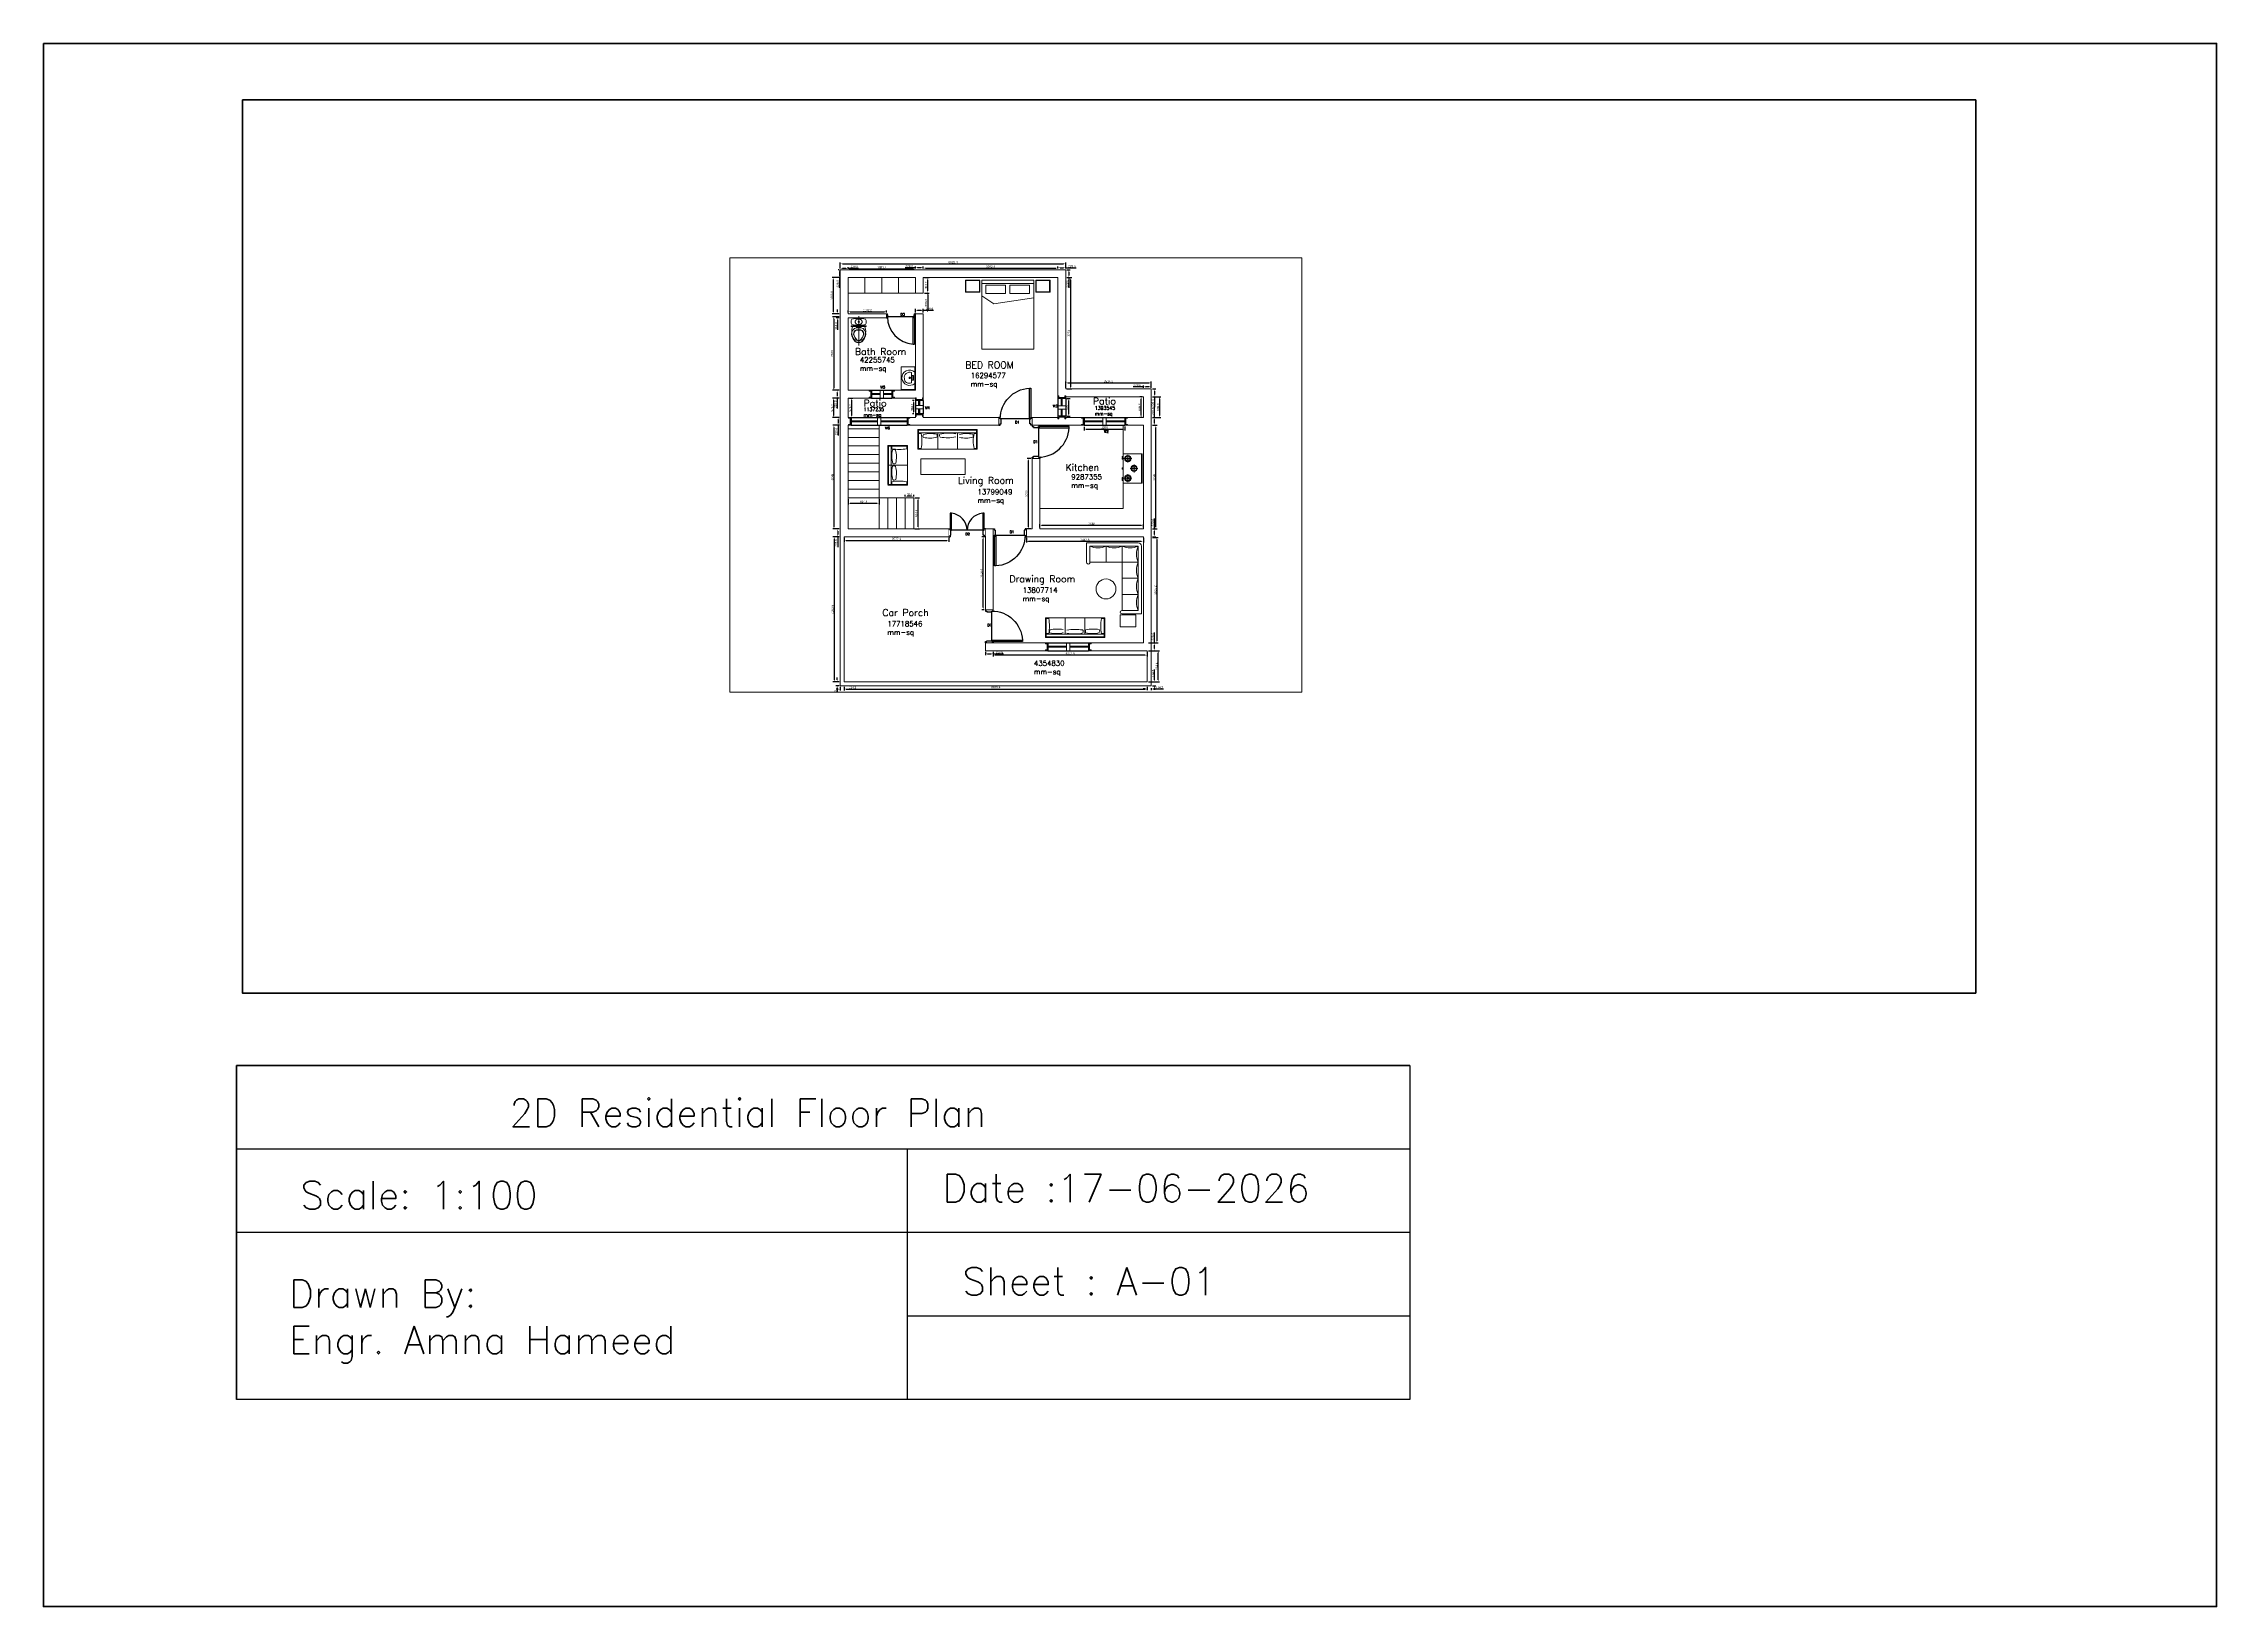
# Paper-space layout 'Layout1' of a CAD drawing. Header units: millimetres. Extents: x 13 to 794, y 7 to 569.
# The model-space entities are those that its viewports show. They can reach past a viewport. Long polylines and large blocks are cut down to what shows.
import ezdxf

# ---------------------------------------------------------------- set-up
doc = ezdxf.new("R2010")
doc.units = ezdxf.units.MM
for name, color, linetype, lineweight in [('A-ANNO-TEXT', 99, 'Continuous', 25), ('A-ANNO-TTLB', 99, 'Continuous', 50), ('A-AREA-IDEN', 2, 'Continuous', 25), ('A-DIMS', 3, 'Continuous', 18), ('A-DOOR-FULL-NEWW', 4, 'Continuous', 25), ('A-FURN', 8, 'Continuous', 18), ('A-VPRT', 99, 'Continuous', 25), ('A-WALL-FULL-NEWW', 7, 'Continuous', 5), ('A-WIND-FULL-NEW', 4, 'Continuous', 25)]:
    doc.layers.add(name, color=color, linetype=linetype, lineweight=lineweight)
doc.layers.add('A-AREA-NAME', color=7, linetype='Continuous', lineweight=25, true_color=0xd331d3)
doc.styles.add('NOTE_TEXT', font='simplex.shx')
doc.styles.get("Standard").update_dxf_attribs({"font": 'arial.ttf'})
doc.dimstyles.new('ARCH_DIM', dxfattribs={"dimscale": 25, "dimtxt": 2.5, "dimasz": 2.5, "dimexe": 1.5, "dimexo": 1.5, "dimtad": 1, "dimdec": 1, "dimdsep": 46, "dimtxsty": 'Standard', "dimcen": 0.09, "dimadec": 0, "dimazin": 0, "dimtfac": 1, "dimtdec": 1, "dimtofl": 0, "dimtmove": 0, "dimatfit": 3, "dimfxl": 1, "dimtolj": 1, "dimtzin": 0, "dimarcsym": 0})

# ---------------------------------------------------------------- blocks, each defined once
blk = doc.blocks.new('*U3')
at = {"layer": 'A-DOOR-FULL-NEWW'}
blk.add_line((78, 1087.6), (38, 1087.6), dxfattribs=at)
blk.add_wipeout([(0, 228.6), (976, 228.6), (976, 0), (0, 0)])
for p, q in [((38, 1087.6), (38, 187.6)), ((78, 187.6), (78, 1087.6)), ((38, 228.6), (0, 228.6)), ((38, 187.6), (38, 228.6)), ((938, 187.6), (938, 228.6)), ((938, 228.6), (976, 228.6)), ((38, 187.6), (78, 187.6)), ((38, 187.6), (45.5, 187.6)), ((63, 187.6), (38, 187.6)), ((38, 187.6), (938, 187.6)), ((63, 41), (63, 187.6)), ((70.5, 187.6), (78, 187.6)), ((913, 187.6), (938, 187.6)), ((913, 41), (913, 187.6)), ((38, 0), (38, 41)), ((38, 41), (63, 41)), ((938, 41), (913, 41)), ((938, 0), (938, 41)), ((0, 0), (38, 0)), ((976, 0), (938, 0))]:
    blk.add_line(p, q, dxfattribs=at)
blk.add_arc((38.0004, 188.4893), 900, 359.9433848, 87.4527098, dxfattribs=at)
at = {"layer": 'A-WALL-FULL-NEWW'}
for p, q in [((0, 228.6), (0, 114.3)), ((976, 228.6), (976, 114.3)), ((0, 114.3), (0, 0)), ((976, 114.3), (976, 0))]:
    blk.add_line(p, q, dxfattribs=at)
blk = doc.blocks.new('Bedit door 1')
at = {"layer": 'A-DOOR-FULL-NEWW'}
blk.add_line((64.5, 887.8), (24.5, 887.8), dxfattribs=at)
blk.add_wipeout([(0, 115.6555), (849, 115.6555), (849, -3), (0, -3)])
for p, q in [((24.5, 87.8), (24.5, 887.8)), ((64.5, 887.8), (64.5, 87.8)), ((24.5, 128.8), (24.5, 87.8)), ((0, 114.3), (24.5, 114.3)), ((24.5, 114.3), (24.5, 87.8)), ((849, 114.3), (824.5, 114.3)), ((824.5, 114.3), (824.5, 87.8)), ((24.5, 87.8), (49.5, 87.8)), ((24.5, 87.8), (64.5, 87.8)), ((24.5, 87.8), (824.5, 87.8)), ((24.5, 87.8), (40.62, 87.8)), ((24.5, 87.8), (24.5, 0)), ((40.62, 87.8), (40.62, 26.5)), ((824.5, 87.8), (808.38, 87.8)), ((808.38, 87.8), (808.38, 26.5)), ((824.5, 87.8), (824.5, 0)), ((24.5, 26.5), (24.5, 0)), ((24.5, 26.5), (40.62, 26.5)), ((824.5, 26.5), (808.38, 26.5)), ((824.5, 26.5), (824.5, 0)), ((0, 0), (24.5, 0)), ((849, 0), (824.5, 0))]:
    blk.add_line(p, q, dxfattribs=at)
blk.add_arc((24.5006, 88.8006), 800, 359.9283377, 87.1340609, dxfattribs=at)
at = {"layer": 'A-WALL-FULL-NEWW'}
for p, q in [((0, 0), (0, 114.3)), ((0, 0), (0, 114.3)), ((849, 0), (849, 114.3)), ((849, 0), (849, 114.3))]:
    blk.add_line(p, q, dxfattribs=at)
blk = doc.blocks.new('double door')
at = {"layer": 'A-DOOR-FULL-NEWW'}
for p, q in [((78, 687.6), (38, 687.6)), ((1038, 687.6), (998, 687.6))]:
    blk.add_line(p, q, dxfattribs=at)
at = {"layer": 'A-WALL-FULL-NEWW'}
for p, q in [((0, 228.6), (0, 0)), ((1076, 228.6), (1076, 0))]:
    blk.add_line(p, q, dxfattribs=at)
blk.add_wipeout([(1075.8136, 233.3156), (0.1049, 233.3156), (0.1049, -1.3043), (1075.8136, -1.3043)]).dxf.layer = 'A-WALL-FULL-NEWW'
at = {"layer": 'A-DOOR-FULL-NEWW'}
for p, q in [((38, 687.6), (38, 187.6)), ((78, 187.6), (78, 687.6)), ((998, 687.6), (998, 187.6)), ((1038, 187.6), (1038, 687.6)), ((0, 228.6), (38, 228.6)), ((38, 228.6), (38, 187.6)), ((38, 187.6), (38, 228.6)), ((1076, 228.6), (1038, 228.6)), ((1038, 187.6), (1038, 228.6)), ((38, 187.6), (63, 187.6)), ((38, 187.6), (78, 187.6)), ((63, 187.6), (38, 187.6)), ((63, 41), (63, 187.6)), ((998, 187.6), (78, 187.6)), ((998, 187.6), (1038, 187.6)), ((1013, 41), (1013, 187.6)), ((1013, 187.6), (1038, 187.6)), ((38, 0), (38, 41)), ((38, 41), (63, 41)), ((38, 41), (38, 0)), ((1038, 41), (1013, 41)), ((1038, 0), (1038, 41)), ((1038, 41), (1038, 0)), ((0, 0), (38, 0)), ((1076, 0), (1038, 0))]:
    blk.add_line(p, q, dxfattribs=at)
for centre, start, end in [((38.0026, 189.2024), 359.816383, 85.411729), ((1037.9974, 189.2024), 94.588271, 180.183617)]:
    blk.add_arc(centre, 500, start, end, dxfattribs=at)
blk = doc.blocks.new('*U24')
at = {"layer": 'A-WALL-FULL-NEWW'}
for p, q in [((50, 228.6), (0, 228.6)), ((0, 228.6), (0, 203.6)), ((1297.9342, 228.6), (1347.9342, 228.6)), ((1347.9342, 228.6), (1347.9342, 203.6)), ((50, 203.6), (0, 203.6)), ((50, 203.6), (50, 25)), ((1297.9342, 203.6), (1347.9342, 203.6)), ((1297.9342, 203.6), (1297.9342, 25)), ((50, 25), (0, 25)), ((0, 25), (0, 0)), ((1297.9342, 25), (1347.9342, 25)), ((1347.9342, 25), (1347.9342, 0)), ((50, 0), (0, 0)), ((1297.9342, 0), (1347.9342, 0))]:
    blk.add_line(p, q, dxfattribs=at)
blk.add_wipeout([(1272.9508, -6.4338), (75, -6.4338), (75, 236.4174), (1272.9508, 236.4174)]).dxf.layer = 'A-WALL-FULL-NEWW'
for p, q in [((75, 228.6), (50, 228.6)), ((75, 228.6), (75, 0)), ((623.9671, 228.6), (723.9671, 228.6)), ((623.9671, 228.6), (623.9671, 0)), ((723.9671, 228.6), (723.9671, 0)), ((1272.9342, 228.6), (1272.9342, 0)), ((1272.9342, 228.6), (1297.9342, 228.6)), ((75, 0), (50, 0)), ((623.9671, 0), (723.9671, 0)), ((1272.9342, 0), (1297.9342, 0))]:
    blk.add_line(p, q, dxfattribs=at)
at = {"layer": 'A-WIND-FULL-NEW'}
for p, q in [((75, 228.6), (1272.9342, 228.6)), ((75, 228.6), (75, 0)), ((75, 228.6), (75, 0)), ((1272.9342, 228.6), (1272.9342, 0)), ((623.9671, 124.3), (75, 124.3)), ((1272.9342, 124.3), (723.9671, 124.3)), ((623.9671, 104.3), (75, 104.3)), ((1272.9342, 104.3), (723.9671, 104.3)), ((75, 0), (1272.9342, 0))]:
    blk.add_line(p, q, dxfattribs=at)
blk = doc.blocks.new('*U29')
at = {"layer": 'A-WALL-FULL-NEWW'}
for p, q in [((50, 228.6), (0, 228.6)), ((0, 228.6), (0, 203.6)), ((1751.456, 228.6), (1801.456, 228.6)), ((1801.456, 228.6), (1801.456, 203.6)), ((50, 203.6), (0, 203.6)), ((50, 203.6), (50, 25)), ((1751.456, 203.6), (1801.456, 203.6)), ((1751.456, 203.6), (1751.456, 25)), ((50, 25), (0, 25)), ((0, 25), (0, 0)), ((1751.456, 25), (1801.456, 25)), ((1801.456, 25), (1801.456, 0)), ((50, 0), (0, 0)), ((1751.456, 0), (1801.456, 0))]:
    blk.add_line(p, q, dxfattribs=at)
blk.add_wipeout([(1726.4726, -6.4338), (75, -6.4338), (75, 236.4174), (1726.4726, 236.4174)]).dxf.layer = 'A-WALL-FULL-NEWW'
for p, q in [((75, 228.6), (50, 228.6)), ((75, 228.6), (75, 0)), ((850.728, 228.6), (950.728, 228.6)), ((850.728, 228.6), (850.728, 0)), ((950.728, 228.6), (950.728, 0)), ((1726.456, 228.6), (1726.456, 0)), ((1726.456, 228.6), (1751.456, 228.6)), ((75, 0), (50, 0)), ((850.728, 0), (950.728, 0)), ((1726.456, 0), (1751.456, 0))]:
    blk.add_line(p, q, dxfattribs=at)
at = {"layer": 'A-WIND-FULL-NEW'}
for p, q in [((75, 228.6), (1726.456, 228.6)), ((75, 228.6), (75, 0)), ((75, 228.6), (75, 0)), ((1726.456, 228.6), (1726.456, 0)), ((850.728, 124.3), (75, 124.3)), ((1726.456, 124.3), (950.728, 124.3)), ((850.728, 104.3), (75, 104.3)), ((1726.456, 104.3), (950.728, 104.3)), ((75, 0), (1726.456, 0))]:
    blk.add_line(p, q, dxfattribs=at)
blk = doc.blocks.new('*U32')
at = {"layer": 'A-WALL-FULL-NEWW'}
for p, q in [((50, 228.6), (0, 228.6)), ((0, 228.6), (0, 203.6)), ((699.9834, 228.6), (749.9834, 228.6)), ((749.9834, 228.6), (749.9834, 203.6)), ((50, 203.6), (0, 203.6)), ((50, 203.6), (50, 25)), ((699.9834, 203.6), (749.9834, 203.6)), ((699.9834, 203.6), (699.9834, 25)), ((50, 25), (0, 25)), ((0, 25), (0, 0)), ((699.9834, 25), (749.9834, 25)), ((749.9834, 25), (749.9834, 0)), ((50, 0), (0, 0)), ((699.9834, 0), (749.9834, 0))]:
    blk.add_line(p, q, dxfattribs=at)
blk.add_wipeout([(675, -6.4338), (75, -6.4338), (75, 236.4174), (675, 236.4174)]).dxf.layer = 'A-WALL-FULL-NEWW'
for p, q in [((75, 228.6), (50, 228.6)), ((75, 228.6), (75, 0)), ((324.9917, 228.6), (424.9917, 228.6)), ((324.9917, 228.6), (324.9917, 0)), ((424.9917, 228.6), (424.9917, 0)), ((674.9834, 228.6), (674.9834, 0)), ((674.9834, 228.6), (699.9834, 228.6)), ((75, 0), (50, 0)), ((324.9917, 0), (424.9917, 0)), ((674.9834, 0), (699.9834, 0))]:
    blk.add_line(p, q, dxfattribs=at)
at = {"layer": 'A-WIND-FULL-NEW'}
for p, q in [((75, 228.6), (674.9834, 228.6)), ((75, 228.6), (75, 0)), ((75, 228.6), (75, 0)), ((674.9834, 228.6), (674.9834, 0)), ((324.9917, 124.3), (75, 124.3)), ((674.9834, 124.3), (424.9917, 124.3)), ((324.9917, 104.3), (75, 104.3)), ((674.9834, 104.3), (424.9917, 104.3)), ((75, 0), (674.9834, 0))]:
    blk.add_line(p, q, dxfattribs=at)
blk = doc.blocks.new('*U35')
at = {"layer": 'A-WALL-FULL-NEWW'}
for p, q in [((50, 228.6), (0, 228.6)), ((0, 228.6), (0, 203.6)), ((624.9937, 228.6), (674.9937, 228.6)), ((674.9937, 228.6), (674.9937, 203.6)), ((50, 203.6), (0, 203.6)), ((50, 203.6), (50, 25)), ((624.9937, 203.6), (674.9937, 203.6)), ((624.9937, 203.6), (624.9937, 25)), ((50, 25), (0, 25)), ((0, 25), (0, 0)), ((624.9937, 25), (674.9937, 25)), ((674.9937, 25), (674.9937, 0)), ((50, 0), (0, 0)), ((624.9937, 0), (674.9937, 0))]:
    blk.add_line(p, q, dxfattribs=at)
blk.add_wipeout([(600.0103, -6.4338), (75, -6.4338), (75, 236.4174), (600.0103, 236.4174)]).dxf.layer = 'A-WALL-FULL-NEWW'
for p, q in [((75, 228.6), (50, 228.6)), ((75, 228.6), (75, 0)), ((287.4969, 228.6), (387.4969, 228.6)), ((287.4969, 228.6), (287.4969, 0)), ((387.4969, 228.6), (387.4969, 0)), ((599.9937, 228.6), (599.9937, 0)), ((599.9937, 228.6), (624.9937, 228.6)), ((75, 0), (50, 0)), ((287.4969, 0), (387.4969, 0)), ((599.9937, 0), (624.9937, 0))]:
    blk.add_line(p, q, dxfattribs=at)
at = {"layer": 'A-WIND-FULL-NEW'}
for p, q in [((75, 228.6), (599.9937, 228.6)), ((75, 228.6), (75, 0)), ((75, 228.6), (75, 0)), ((599.9937, 228.6), (599.9937, 0)), ((287.4969, 124.3), (75, 124.3)), ((599.9937, 124.3), (387.4969, 124.3)), ((287.4969, 104.3), (75, 104.3)), ((599.9937, 104.3), (387.4969, 104.3)), ((75, 0), (599.9937, 0))]:
    blk.add_line(p, q, dxfattribs=at)
blk = doc.blocks.new('*U38')
at = {"layer": 'A-WALL-FULL-NEWW'}
for p, q in [((50, 228.6), (0, 228.6)), ((0, 228.6), (0, 203.6)), ((494.0342, 228.6), (544.0342, 228.6)), ((544.0342, 228.6), (544.0342, 203.6)), ((50, 203.6), (0, 203.6)), ((50, 203.6), (50, 25)), ((494.0342, 203.6), (544.0342, 203.6)), ((494.0342, 203.6), (494.0342, 25)), ((50, 25), (0, 25)), ((0, 25), (0, 0)), ((494.0342, 25), (544.0342, 25)), ((544.0342, 25), (544.0342, 0)), ((50, 0), (0, 0)), ((494.0342, 0), (544.0342, 0))]:
    blk.add_line(p, q, dxfattribs=at)
blk.add_wipeout([(469.0508, -6.4338), (75, -6.4338), (75, 236.4174), (469.0508, 236.4174)]).dxf.layer = 'A-WALL-FULL-NEWW'
for p, q in [((75, 228.6), (50, 228.6)), ((75, 228.6), (75, 0)), ((222.0171, 228.6), (322.0171, 228.6)), ((222.0171, 228.6), (222.0171, 0)), ((322.0171, 228.6), (322.0171, 0)), ((469.0342, 228.6), (469.0342, 0)), ((469.0342, 228.6), (494.0342, 228.6)), ((75, 0), (50, 0)), ((222.0171, 0), (322.0171, 0)), ((469.0342, 0), (494.0342, 0))]:
    blk.add_line(p, q, dxfattribs=at)
at = {"layer": 'A-WIND-FULL-NEW'}
for p, q in [((75, 228.6), (469.0342, 228.6)), ((75, 228.6), (75, 0)), ((75, 228.6), (75, 0)), ((469.0342, 228.6), (469.0342, 0)), ((222.0171, 124.3), (75, 124.3)), ((469.0342, 124.3), (322.0171, 124.3)), ((222.0171, 104.3), (75, 104.3)), ((469.0342, 104.3), (322.0171, 104.3)), ((75, 0), (469.0342, 0))]:
    blk.add_line(p, q, dxfattribs=at)
blk = doc.blocks.new('*D39')
at = {"layer": 'A-DIMS', "color": 0, "lineweight": -2, "transparency": 16777216}
for p, q in [((-52744.4723, 39702.0845), (-52744.4723, 39877.0205)), ((-46115.0723, 39702.0845), (-46115.0723, 39877.0205)), ((-52681.9723, 39839.5205), (-46177.5723, 39839.5205))]:
    blk.add_line(p, q, dxfattribs=at)
at = {"layer": 'A-DIMS', "color": 0, "transparency": 16777216}
for points in [[(-52681.9723, 39849.9372), (-52681.9723, 39829.1039), (-52744.4723, 39839.5205)], [(-46177.5723, 39849.9372), (-46177.5723, 39829.1039), (-46115.0723, 39839.5205)]]:
    blk.add_solid(points, dxfattribs=at)
at = {"layer": 'Defpoints', "color": 0, "transparency": 16777216}
for p in [(-46115.0723, 39839.5205), (-52744.4723, 39664.5845), (-46115.0723, 39664.5845)]:
    blk.add_point(p, dxfattribs=at)
at = {"layer": 'A-DIMS', "color": 0, "transparency": 16777216, "insert": (-49429.7723, 39887.0563), "char_height": 62.5, "attachment_point": 5}
blk.add_mtext('\\A1;6629.4', dxfattribs=at)
blk = doc.blocks.new('*D46')
at = {"layer": 'A-DIMS', "color": 0, "lineweight": -2, "transparency": 16777216}
for p, q in [((-46343.6723, 39702.0845), (-46343.6723, 39759.5087)), ((-46115.0723, 39702.0845), (-46115.0723, 39759.5087)), ((-46281.1723, 39722.0087), (-46177.5723, 39722.0087)), ((-46115.0723, 39722.0087), (-45809.3935, 39722.0087))]:
    blk.add_line(p, q, dxfattribs=at)
at = {"layer": 'A-DIMS', "color": 0, "transparency": 16777216}
for points in [[(-46281.1723, 39732.4254), (-46281.1723, 39711.5921), (-46343.6723, 39722.0087)], [(-46177.5723, 39732.4254), (-46177.5723, 39711.5921), (-46115.0723, 39722.0087)]]:
    blk.add_solid(points, dxfattribs=at)
at = {"layer": 'Defpoints', "color": 0, "transparency": 16777216}
for p in [(-46115.0723, 39722.0087), (-46343.6723, 39664.5845), (-46115.0723, 39664.5845)]:
    blk.add_point(p, dxfattribs=at)
at = {"layer": 'A-DIMS', "color": 0, "transparency": 16777216, "insert": (-45930.9829, 39769.5445), "char_height": 62.5, "attachment_point": 5}
blk.add_mtext('\\A1;228.6', dxfattribs=at)
blk = doc.blocks.new('*D47')
at = {"layer": 'A-DIMS', "color": 0, "lineweight": -2, "transparency": 16777216}
for p, q in [((-52744.4723, 39702.0845), (-52744.4723, 39745.2702)), ((-52515.8723, 39702.0845), (-52515.8723, 39745.2702)), ((-52681.9723, 39707.7702), (-52578.3723, 39707.7702)), ((-52515.8723, 39707.7702), (-52210.1935, 39707.7702))]:
    blk.add_line(p, q, dxfattribs=at)
at = {"layer": 'A-DIMS', "color": 0, "transparency": 16777216}
for points in [[(-52681.9723, 39718.1868), (-52681.9723, 39697.3535), (-52744.4723, 39707.7702)], [(-52578.3723, 39718.1868), (-52578.3723, 39697.3535), (-52515.8723, 39707.7702)]]:
    blk.add_solid(points, dxfattribs=at)
at = {"layer": 'Defpoints', "color": 0, "transparency": 16777216}
for p in [(-52515.8723, 39707.7702), (-52744.4723, 39664.5845), (-52515.8723, 39664.5845)]:
    blk.add_point(p, dxfattribs=at)
at = {"layer": 'A-DIMS', "color": 0, "transparency": 16777216, "insert": (-52331.7829, 39755.306), "char_height": 62.5, "attachment_point": 5}
blk.add_mtext('\\A1;228.6', dxfattribs=at)
blk = doc.blocks.new('*D48')
at = {"layer": 'A-DIMS', "color": 0, "lineweight": -2, "transparency": 16777216}
for p, q in [((-52781.9723, 39664.5845), (-52807.7981, 39664.5845)), ((-52770.2981, 39602.0845), (-52770.2981, 39498.4845)), ((-52781.9723, 39435.9845), (-52807.7981, 39435.9845)), ((-52770.2981, 39435.9845), (-52770.2981, 39130.3058))]:
    blk.add_line(p, q, dxfattribs=at)
at = {"layer": 'A-DIMS', "color": 0, "transparency": 16777216}
for points in [[(-52780.7147, 39602.0845), (-52759.8814, 39602.0845), (-52770.2981, 39664.5845)], [(-52780.7147, 39498.4845), (-52759.8814, 39498.4845), (-52770.2981, 39435.9845)]]:
    blk.add_solid(points, dxfattribs=at)
at = {"layer": 'Defpoints', "color": 0, "transparency": 16777216}
for p in [(-52744.4723, 39664.5845), (-52770.2981, 39435.9845), (-52744.4723, 39435.9845)]:
    blk.add_point(p, dxfattribs=at)
at = {"layer": 'A-DIMS', "color": 0, "transparency": 16777216, "insert": (-52817.8339, 39251.8951), "char_height": 62.5, "attachment_point": 5, "rotation": 90}
blk.add_mtext('\\A1;228.6', dxfattribs=at)
blk = doc.blocks.new('*D50')
at = {"layer": 'A-DIMS', "color": 0, "lineweight": -2, "transparency": 16777216}
for p, q in [((-43562.9723, 36159.3845), (-43466.6428, 36159.3845)), ((-43504.1428, 36096.8845), (-43504.1428, 35993.2845)), ((-43562.9723, 35930.7845), (-43466.6428, 35930.7845)), ((-43504.1428, 35930.7845), (-43504.1428, 35625.1058))]:
    blk.add_line(p, q, dxfattribs=at)
at = {"layer": 'A-DIMS', "color": 0, "transparency": 16777216}
for points in [[(-43514.5595, 36096.8845), (-43493.7262, 36096.8845), (-43504.1428, 36159.3845)], [(-43514.5595, 35993.2845), (-43493.7262, 35993.2845), (-43504.1428, 35930.7845)]]:
    blk.add_solid(points, dxfattribs=at)
at = {"layer": 'Defpoints', "color": 0, "transparency": 16777216}
for p in [(-43600.4723, 36159.3845), (-43600.4723, 35930.7845), (-43504.1428, 35930.7845)]:
    blk.add_point(p, dxfattribs=at)
at = {"layer": 'A-DIMS', "color": 0, "transparency": 16777216, "insert": (-43551.6786, 35746.6951), "char_height": 62.5, "attachment_point": 5, "rotation": 90}
blk.add_mtext('\\A1;228.6', dxfattribs=at)
blk = doc.blocks.new('*D51')
at = {"layer": 'A-DIMS', "color": 0, "lineweight": -2, "transparency": 16777216}
for p, q in [((-43829.0723, 36196.8845), (-43829.0723, 36258.4372)), ((-43600.4723, 36196.8845), (-43600.4723, 36258.4372)), ((-43829.0723, 36220.9372), (-44134.751, 36220.9372)), ((-43662.9723, 36220.9372), (-43766.5723, 36220.9372))]:
    blk.add_line(p, q, dxfattribs=at)
at = {"layer": 'A-DIMS', "color": 0, "transparency": 16777216}
for points in [[(-43766.5723, 36231.3538), (-43766.5723, 36210.5205), (-43829.0723, 36220.9372)], [(-43662.9723, 36231.3538), (-43662.9723, 36210.5205), (-43600.4723, 36220.9372)]]:
    blk.add_solid(points, dxfattribs=at)
at = {"layer": 'Defpoints', "color": 0, "transparency": 16777216}
for p in [(-43829.0723, 36220.9372), (-43829.0723, 36159.3845), (-43600.4723, 36159.3845)]:
    blk.add_point(p, dxfattribs=at)
at = {"layer": 'A-DIMS', "color": 0, "transparency": 16777216, "insert": (-44013.1616, 36268.473), "char_height": 62.5, "attachment_point": 5}
blk.add_mtext('\\A1;228.6', dxfattribs=at)
blk = doc.blocks.new('*D52')
at = {"layer": 'A-DIMS', "color": 0, "lineweight": -2, "transparency": 16777216}
for p, q in [((-46115.0723, 36196.8845), (-46115.0723, 36375.8521)), ((-43600.4723, 36196.8845), (-43600.4723, 36375.8521)), ((-46052.5723, 36338.3521), (-43662.9723, 36338.3521))]:
    blk.add_line(p, q, dxfattribs=at)
at = {"layer": 'A-DIMS', "color": 0, "transparency": 16777216}
for points in [[(-46052.5723, 36348.7687), (-46052.5723, 36327.9354), (-46115.0723, 36338.3521)], [(-43662.9723, 36348.7687), (-43662.9723, 36327.9354), (-43600.4723, 36338.3521)]]:
    blk.add_solid(points, dxfattribs=at)
at = {"layer": 'Defpoints', "color": 0, "transparency": 16777216}
for p in [(-43600.4723, 36338.3521), (-46115.0723, 36159.3845), (-43600.4723, 36159.3845)]:
    blk.add_point(p, dxfattribs=at)
at = {"layer": 'A-DIMS', "color": 0, "transparency": 16777216, "insert": (-44857.7723, 36385.8879), "char_height": 62.5, "attachment_point": 5}
blk.add_mtext('\\A1;2514.6', dxfattribs=at)
blk = doc.blocks.new('*D53')
at = {"layer": 'A-DIMS', "color": 0, "lineweight": -2, "transparency": 16777216}
for p, q in [((-52825.759, 38431.6845), (-52825.759, 38494.1845)), ((-52781.9723, 38369.1845), (-52863.259, 38369.1845)), ((-52781.9723, 38254.8845), (-52863.259, 38254.8845)), ((-52825.759, 38192.3845), (-52825.759, 37893.6123))]:
    blk.add_line(p, q, dxfattribs=at)
at = {"layer": 'A-DIMS', "color": 0, "transparency": 16777216}
for points in [[(-52836.1757, 38431.6845), (-52815.3424, 38431.6845), (-52825.759, 38369.1845)], [(-52836.1757, 38192.3845), (-52815.3424, 38192.3845), (-52825.759, 38254.8845)]]:
    blk.add_solid(points, dxfattribs=at)
at = {"layer": 'Defpoints', "color": 0, "transparency": 16777216}
for p in [(-52744.4723, 38369.1845), (-52825.759, 38254.8845), (-52744.4723, 38254.8845)]:
    blk.add_point(p, dxfattribs=at)
at = {"layer": 'A-DIMS', "color": 0, "transparency": 16777216, "insert": (-52873.3162, 38011.7484), "char_height": 62.5, "attachment_point": 5, "rotation": 90}
blk.add_mtext('\\A1;114.3', dxfattribs=at)
blk = doc.blocks.new('*D54')
at = {"layer": 'A-DIMS', "color": 0, "lineweight": -2, "transparency": 16777216}
for p, q in [((-52781.9723, 38284.2777), (-52976.5388, 38284.2777)), ((-52939.0388, 38221.7777), (-52939.0388, 36183.7845)), ((-52781.9723, 36121.2845), (-52976.5388, 36121.2845))]:
    blk.add_line(p, q, dxfattribs=at)
at = {"layer": 'A-DIMS', "color": 0, "transparency": 16777216}
for points in [[(-52949.4554, 38221.7777), (-52928.6221, 38221.7777), (-52939.0388, 38284.2777)], [(-52949.4554, 36183.7845), (-52928.6221, 36183.7845), (-52939.0388, 36121.2845)]]:
    blk.add_solid(points, dxfattribs=at)
at = {"layer": 'Defpoints', "color": 0, "transparency": 16777216}
for p in [(-52744.4723, 38284.2777), (-52939.0388, 36121.2845), (-52744.4723, 36121.2845)]:
    blk.add_point(p, dxfattribs=at)
at = {"layer": 'A-DIMS', "color": 0, "transparency": 16777216, "insert": (-52986.5959, 37202.7811), "char_height": 62.5, "attachment_point": 5, "rotation": 90}
blk.add_mtext('\\A1;2163', dxfattribs=at)
blk = doc.blocks.new('*D55')
at = {"layer": 'A-DIMS', "color": 0, "lineweight": -2, "transparency": 16777216}
for p, q in [((-52781.9723, 39435.9845), (-52983.4946, 39435.9845)), ((-52945.9946, 38431.6845), (-52945.9946, 39373.4845)), ((-52781.9723, 38369.1845), (-52983.4946, 38369.1845))]:
    blk.add_line(p, q, dxfattribs=at)
at = {"layer": 'A-DIMS', "color": 0, "transparency": 16777216}
for points in [[(-52956.4113, 39373.4845), (-52935.578, 39373.4845), (-52945.9946, 39435.9845)], [(-52956.4113, 38431.6845), (-52935.578, 38431.6845), (-52945.9946, 38369.1845)]]:
    blk.add_solid(points, dxfattribs=at)
at = {"layer": 'Defpoints', "color": 0, "transparency": 16777216}
for p in [(-52945.9946, 39435.9845), (-52744.4723, 39435.9845), (-52744.4723, 38369.1845)]:
    blk.add_point(p, dxfattribs=at)
at = {"layer": 'A-DIMS', "color": 0, "transparency": 16777216, "insert": (-52993.5305, 38902.5845), "char_height": 62.5, "attachment_point": 5, "rotation": 90}
blk.add_mtext('\\A1;1066.8', dxfattribs=at)
blk = doc.blocks.new('*D56')
at = {"layer": 'A-DIMS', "color": 0, "lineweight": -2, "transparency": 16777216}
for p, q in [((-52781.9723, 36121.2845), (-52875.6936, 36121.2845)), ((-52838.1936, 36058.7845), (-52838.1936, 35955.1845)), ((-52781.9723, 35892.6845), (-52875.6936, 35892.6845)), ((-52838.1936, 35892.6845), (-52838.1936, 35587.0058))]:
    blk.add_line(p, q, dxfattribs=at)
at = {"layer": 'A-DIMS', "color": 0, "transparency": 16777216}
for points in [[(-52848.6102, 36058.7845), (-52827.7769, 36058.7845), (-52838.1936, 36121.2845)], [(-52848.6102, 35955.1845), (-52827.7769, 35955.1845), (-52838.1936, 35892.6845)]]:
    blk.add_solid(points, dxfattribs=at)
at = {"layer": 'Defpoints', "color": 0, "transparency": 16777216}
for p in [(-52744.4723, 36121.2845), (-52838.1936, 35892.6845), (-52744.4723, 35892.6845)]:
    blk.add_point(p, dxfattribs=at)
at = {"layer": 'A-DIMS', "color": 0, "transparency": 16777216, "insert": (-52885.7294, 35708.5951), "char_height": 62.5, "attachment_point": 5, "rotation": 90}
blk.add_mtext('\\A1;228.6', dxfattribs=at)
blk = doc.blocks.new('*D57')
at = {"layer": 'A-DIMS', "color": 0, "lineweight": -2, "transparency": 16777216}
for p, q in [((-52781.9723, 35892.6845), (-52979.0296, 35892.6845)), ((-52941.5296, 35830.1845), (-52941.5296, 35383.6845)), ((-52781.9723, 35321.1845), (-52979.0296, 35321.1845))]:
    blk.add_line(p, q, dxfattribs=at)
at = {"layer": 'A-DIMS', "color": 0, "transparency": 16777216}
for points in [[(-52951.9463, 35830.1845), (-52931.1129, 35830.1845), (-52941.5296, 35892.6845)], [(-52951.9463, 35383.6845), (-52931.1129, 35383.6845), (-52941.5296, 35321.1845)]]:
    blk.add_solid(points, dxfattribs=at)
at = {"layer": 'Defpoints', "color": 0, "transparency": 16777216}
for p in [(-52744.4723, 35892.6845), (-52941.5296, 35321.1845), (-52744.4723, 35321.1845)]:
    blk.add_point(p, dxfattribs=at)
at = {"layer": 'A-DIMS', "color": 0, "transparency": 16777216, "insert": (-52989.0654, 35606.9345), "char_height": 62.5, "attachment_point": 5, "rotation": 90}
blk.add_mtext('\\A1;571.5', dxfattribs=at)
blk = doc.blocks.new('*D58')
at = {"layer": 'A-DIMS', "color": 0, "lineweight": -2, "transparency": 16777216}
for p, q in [((-52781.9723, 35321.1845), (-52848.0046, 35321.1845)), ((-52810.5046, 35258.6845), (-52810.5046, 35155.0845)), ((-52781.9723, 35092.5845), (-52848.0046, 35092.5845)), ((-52810.5046, 35092.5845), (-52810.5046, 34786.9058))]:
    blk.add_line(p, q, dxfattribs=at)
at = {"layer": 'A-DIMS', "color": 0, "transparency": 16777216}
for points in [[(-52820.9213, 35258.6845), (-52800.088, 35258.6845), (-52810.5046, 35321.1845)], [(-52820.9213, 35155.0845), (-52800.088, 35155.0845), (-52810.5046, 35092.5845)]]:
    blk.add_solid(points, dxfattribs=at)
at = {"layer": 'Defpoints', "color": 0, "transparency": 16777216}
for p in [(-52744.4723, 35321.1845), (-52810.5046, 35092.5845), (-52744.4723, 35092.5845)]:
    blk.add_point(p, dxfattribs=at)
at = {"layer": 'A-DIMS', "color": 0, "transparency": 16777216, "insert": (-52858.0405, 34908.4951), "char_height": 62.5, "attachment_point": 5, "rotation": 90}
blk.add_mtext('\\A1;228.6', dxfattribs=at)
blk = doc.blocks.new('*D59')
at = {"layer": 'A-DIMS', "color": 0, "lineweight": -2, "transparency": 16777216}
for p, q in [((-52781.9723, 35092.5845), (-52969.2949, 35092.5845)), ((-52931.7949, 35030.0845), (-52931.7949, 32107.0845)), ((-52781.9723, 32044.5845), (-52969.2949, 32044.5845))]:
    blk.add_line(p, q, dxfattribs=at)
at = {"layer": 'A-DIMS', "color": 0, "transparency": 16777216}
for points in [[(-52942.2116, 35030.0845), (-52921.3783, 35030.0845), (-52931.7949, 35092.5845)], [(-52942.2116, 32107.0845), (-52921.3783, 32107.0845), (-52931.7949, 32044.5845)]]:
    blk.add_solid(points, dxfattribs=at)
at = {"layer": 'Defpoints', "color": 0, "transparency": 16777216}
for p in [(-52744.4723, 35092.5845), (-52931.7949, 32044.5845), (-52744.4723, 32044.5845)]:
    blk.add_point(p, dxfattribs=at)
at = {"layer": 'A-DIMS', "color": 0, "transparency": 16777216, "insert": (-52979.3521, 33568.5845), "char_height": 62.5, "attachment_point": 5, "rotation": 90}
blk.add_mtext('\\A1;3048', dxfattribs=at)
blk = doc.blocks.new('*D60')
at = {"layer": 'A-DIMS', "color": 0, "lineweight": -2, "transparency": 16777216}
for p, q in [((-52781.9723, 32044.5845), (-52858.3832, 32044.5845)), ((-52820.8832, 31982.0845), (-52820.8832, 31878.4845)), ((-52781.9723, 31815.9845), (-52858.3832, 31815.9845)), ((-52820.8832, 31815.9845), (-52820.8832, 31510.3058))]:
    blk.add_line(p, q, dxfattribs=at)
at = {"layer": 'A-DIMS', "color": 0, "transparency": 16777216}
for points in [[(-52831.2999, 31982.0845), (-52810.4666, 31982.0845), (-52820.8832, 32044.5845)], [(-52831.2999, 31878.4845), (-52810.4666, 31878.4845), (-52820.8832, 31815.9845)]]:
    blk.add_solid(points, dxfattribs=at)
at = {"layer": 'Defpoints', "color": 0, "transparency": 16777216}
for p in [(-52744.4723, 32044.5845), (-52820.8832, 31815.9845), (-52744.4723, 31815.9845)]:
    blk.add_point(p, dxfattribs=at)
at = {"layer": 'A-DIMS', "color": 0, "transparency": 16777216, "insert": (-52868.4191, 31631.8951), "char_height": 62.5, "attachment_point": 5, "rotation": 90}
blk.add_mtext('\\A1;228.6', dxfattribs=at)
blk = doc.blocks.new('*D61')
at = {"layer": 'A-DIMS', "color": 0, "lineweight": -2, "transparency": 16777216}
for p, q in [((-52781.9723, 31812.6562), (-52960.2897, 31812.6562)), ((-52922.7897, 31750.1562), (-52922.7897, 27611.2845)), ((-52781.9723, 27548.7845), (-52960.2897, 27548.7845))]:
    blk.add_line(p, q, dxfattribs=at)
at = {"layer": 'A-DIMS', "color": 0, "transparency": 16777216}
for points in [[(-52933.2063, 31750.1562), (-52912.373, 31750.1562), (-52922.7897, 31812.6562)], [(-52933.2063, 27611.2845), (-52912.373, 27611.2845), (-52922.7897, 27548.7845)]]:
    blk.add_solid(points, dxfattribs=at)
at = {"layer": 'Defpoints', "color": 0, "transparency": 16777216}
for p in [(-52744.4723, 31812.6562), (-52922.7897, 27548.7845), (-52744.4723, 27548.7845)]:
    blk.add_point(p, dxfattribs=at)
at = {"layer": 'A-DIMS', "color": 0, "transparency": 16777216, "insert": (-52970.3468, 29680.7203), "char_height": 62.5, "attachment_point": 5, "rotation": 90}
blk.add_mtext('\\A1;4263.9', dxfattribs=at)
blk = doc.blocks.new('*D62')
at = {"layer": 'A-DIMS', "color": 0, "lineweight": -2, "transparency": 16777216}
for p, q in [((-52838.6655, 27611.2845), (-52838.6655, 27673.7845)), ((-52781.9723, 27548.7845), (-52876.1655, 27548.7845)), ((-52781.9723, 27434.4845), (-52876.1655, 27434.4845)), ((-52838.6655, 27371.9845), (-52838.6655, 27073.2123))]:
    blk.add_line(p, q, dxfattribs=at)
at = {"layer": 'A-DIMS', "color": 0, "transparency": 16777216}
for points in [[(-52849.0821, 27611.2845), (-52828.2488, 27611.2845), (-52838.6655, 27548.7845)], [(-52849.0821, 27371.9845), (-52828.2488, 27371.9845), (-52838.6655, 27434.4845)]]:
    blk.add_solid(points, dxfattribs=at)
at = {"layer": 'Defpoints', "color": 0, "transparency": 16777216}
for p in [(-52744.4723, 27548.7845), (-52838.6655, 27434.4845), (-52744.4723, 27434.4845)]:
    blk.add_point(p, dxfattribs=at)
at = {"layer": 'A-DIMS', "color": 0, "transparency": 16777216, "insert": (-52886.2226, 27191.3484), "char_height": 62.5, "attachment_point": 5, "rotation": 90}
blk.add_mtext('\\A1;114.3', dxfattribs=at)
blk = doc.blocks.new('*D63')
at = {"layer": 'A-DIMS', "color": 0, "lineweight": -2, "transparency": 16777216}
for p, q in [((-52744.4723, 27396.9845), (-52744.4723, 27294.5863)), ((-52630.1723, 27396.9845), (-52630.1723, 27294.5863)), ((-52806.9723, 27332.0863), (-52869.4723, 27332.0863)), ((-52567.6723, 27332.0863), (-52268.9001, 27332.0863))]:
    blk.add_line(p, q, dxfattribs=at)
at = {"layer": 'A-DIMS', "color": 0, "transparency": 16777216}
for points in [[(-52806.9723, 27342.5029), (-52806.9723, 27321.6696), (-52744.4723, 27332.0863)], [(-52567.6723, 27342.5029), (-52567.6723, 27321.6696), (-52630.1723, 27332.0863)]]:
    blk.add_solid(points, dxfattribs=at)
at = {"layer": 'Defpoints', "color": 0, "transparency": 16777216}
for p in [(-52744.4723, 27434.4845), (-52630.1723, 27434.4845), (-52630.1723, 27332.0863)]:
    blk.add_point(p, dxfattribs=at)
at = {"layer": 'A-DIMS', "color": 0, "transparency": 16777216, "insert": (-52387.0362, 27379.6434), "char_height": 62.5, "attachment_point": 5}
blk.add_mtext('\\A1;114.3', dxfattribs=at)
blk = doc.blocks.new('*D64')
at = {"layer": 'A-DIMS', "color": 0, "lineweight": -2, "transparency": 16777216}
for p, q in [((-52630.1723, 27396.9845), (-52630.1723, 27298.8317)), ((-43714.7723, 27396.9845), (-43714.7723, 27298.8317)), ((-52567.6723, 27336.3317), (-43777.2723, 27336.3317))]:
    blk.add_line(p, q, dxfattribs=at)
at = {"layer": 'A-DIMS', "color": 0, "transparency": 16777216}
for points in [[(-52567.6723, 27346.7484), (-52567.6723, 27325.9151), (-52630.1723, 27336.3317)], [(-43777.2723, 27346.7484), (-43777.2723, 27325.9151), (-43714.7723, 27336.3317)]]:
    blk.add_solid(points, dxfattribs=at)
at = {"layer": 'Defpoints', "color": 0, "transparency": 16777216}
for p in [(-52630.1723, 27434.4845), (-43714.7723, 27434.4845), (-43714.7723, 27336.3317)]:
    blk.add_point(p, dxfattribs=at)
at = {"layer": 'A-DIMS', "color": 0, "transparency": 16777216, "insert": (-48172.4723, 27383.8675), "char_height": 62.5, "attachment_point": 5}
blk.add_mtext('\\A1;8915.4', dxfattribs=at)
blk = doc.blocks.new('*D65')
at = {"layer": 'A-DIMS', "color": 0, "lineweight": -2, "transparency": 16777216}
for p, q in [((-43714.7723, 27359.4845), (-43714.7723, 27300.0307)), ((-43600.4723, 27359.4845), (-43600.4723, 27300.0307)), ((-43777.2723, 27337.5307), (-43839.7723, 27337.5307)), ((-43537.9723, 27337.5307), (-43239.2001, 27337.5307))]:
    blk.add_line(p, q, dxfattribs=at)
at = {"layer": 'A-DIMS', "color": 0, "transparency": 16777216}
for points in [[(-43777.2723, 27347.9474), (-43777.2723, 27327.1141), (-43714.7723, 27337.5307)], [(-43537.9723, 27347.9474), (-43537.9723, 27327.1141), (-43600.4723, 27337.5307)]]:
    blk.add_solid(points, dxfattribs=at)
at = {"layer": 'Defpoints', "color": 0, "transparency": 16777216}
for p in [(-43714.7723, 27396.9845), (-43600.4723, 27396.9845), (-43600.4723, 27337.5307)]:
    blk.add_point(p, dxfattribs=at)
at = {"layer": 'A-DIMS', "color": 0, "transparency": 16777216, "insert": (-43357.3362, 27385.0879), "char_height": 62.5, "attachment_point": 5}
blk.add_mtext('\\A1;114.3', dxfattribs=at)
blk = doc.blocks.new('*D66')
at = {"layer": 'A-DIMS', "color": 0, "lineweight": -2, "transparency": 16777216}
for p, q in [((-43499.0458, 27611.2845), (-43499.0458, 27910.0567)), ((-43562.9723, 27548.7845), (-43461.5458, 27548.7845)), ((-43562.9723, 27434.4845), (-43461.5458, 27434.4845)), ((-43499.0458, 27371.9845), (-43499.0458, 27309.4845))]:
    blk.add_line(p, q, dxfattribs=at)
at = {"layer": 'A-DIMS', "color": 0, "transparency": 16777216}
for points in [[(-43509.4624, 27611.2845), (-43488.6291, 27611.2845), (-43499.0458, 27548.7845)], [(-43509.4624, 27371.9845), (-43488.6291, 27371.9845), (-43499.0458, 27434.4845)]]:
    blk.add_solid(points, dxfattribs=at)
at = {"layer": 'Defpoints', "color": 0, "transparency": 16777216}
for p in [(-43600.4723, 27548.7845), (-43499.0458, 27548.7845), (-43600.4723, 27434.4845)]:
    blk.add_point(p, dxfattribs=at)
at = {"layer": 'A-DIMS', "color": 0, "transparency": 16777216, "insert": (-43546.6029, 27791.9206), "char_height": 62.5, "attachment_point": 5, "rotation": 90}
blk.add_mtext('\\A1;114.3', dxfattribs=at)
blk = doc.blocks.new('*D67')
at = {"layer": 'A-DIMS', "color": 0, "lineweight": -2, "transparency": 16777216}
for p, q in [((-43677.2723, 28463.1845), (-43354.7451, 28463.1845)), ((-43392.2451, 27611.2845), (-43392.2451, 28400.6845)), ((-43677.2723, 27548.7845), (-43354.7451, 27548.7845))]:
    blk.add_line(p, q, dxfattribs=at)
at = {"layer": 'A-DIMS', "color": 0, "transparency": 16777216}
for points in [[(-43402.6618, 28400.6845), (-43381.8284, 28400.6845), (-43392.2451, 28463.1845)], [(-43402.6618, 27611.2845), (-43381.8284, 27611.2845), (-43392.2451, 27548.7845)]]:
    blk.add_solid(points, dxfattribs=at)
at = {"layer": 'Defpoints', "color": 0, "transparency": 16777216}
for p in [(-43714.7723, 28463.1845), (-43392.2451, 28463.1845), (-43714.7723, 27548.7845)]:
    blk.add_point(p, dxfattribs=at)
at = {"layer": 'A-DIMS', "color": 0, "transparency": 16777216, "insert": (-43439.7809, 28005.9845), "char_height": 62.5, "attachment_point": 5, "rotation": 90}
blk.add_mtext('\\A1;914.4', dxfattribs=at)
blk = doc.blocks.new('*D68')
at = {"layer": 'A-DIMS', "color": 0, "lineweight": -2, "transparency": 16777216}
for p, q in [((-43504.3849, 28691.7845), (-43504.3849, 28997.4632)), ((-43677.2723, 28691.7845), (-43466.8849, 28691.7845)), ((-43504.3849, 28525.6845), (-43504.3849, 28629.2845)), ((-43677.2723, 28463.1845), (-43466.8849, 28463.1845))]:
    blk.add_line(p, q, dxfattribs=at)
at = {"layer": 'A-DIMS', "color": 0, "transparency": 16777216}
for points in [[(-43514.8016, 28629.2845), (-43493.9682, 28629.2845), (-43504.3849, 28691.7845)], [(-43514.8016, 28525.6845), (-43493.9682, 28525.6845), (-43504.3849, 28463.1845)]]:
    blk.add_solid(points, dxfattribs=at)
at = {"layer": 'Defpoints', "color": 0, "transparency": 16777216}
for p in [(-43714.7723, 28691.7845), (-43504.3849, 28691.7845), (-43714.7723, 28463.1845)]:
    blk.add_point(p, dxfattribs=at)
at = {"layer": 'A-DIMS', "color": 0, "transparency": 16777216, "insert": (-43551.9207, 28875.8738), "char_height": 62.5, "attachment_point": 5, "rotation": 90}
blk.add_mtext('\\A1;228.6', dxfattribs=at)
blk = doc.blocks.new('*D70')
at = {"layer": 'A-DIMS', "color": 0, "lineweight": -2, "transparency": 16777216}
for p, q in [((-43562.9723, 31796.9345), (-43395.2576, 31796.9345)), ((-43432.7576, 31734.4345), (-43432.7576, 28754.2845)), ((-43562.9723, 28691.7845), (-43395.2576, 28691.7845))]:
    blk.add_line(p, q, dxfattribs=at)
at = {"layer": 'A-DIMS', "color": 0, "transparency": 16777216}
for points in [[(-43443.1742, 31734.4345), (-43422.3409, 31734.4345), (-43432.7576, 31796.9345)], [(-43443.1742, 28754.2845), (-43422.3409, 28754.2845), (-43432.7576, 28691.7845)]]:
    blk.add_solid(points, dxfattribs=at)
at = {"layer": 'Defpoints', "color": 0, "transparency": 16777216}
for p in [(-43600.4723, 31796.9345), (-43600.4723, 28691.7845), (-43432.7576, 28691.7845)]:
    blk.add_point(p, dxfattribs=at)
at = {"layer": 'A-DIMS', "color": 0, "transparency": 16777216, "insert": (-43480.3147, 30244.3595), "char_height": 62.5, "attachment_point": 5, "rotation": 90}
blk.add_mtext('\\A1;3105.2', dxfattribs=at)
blk = doc.blocks.new('*D71')
at = {"layer": 'A-DIMS', "color": 0, "lineweight": -2, "transparency": 16777216}
for p, q in [((-43506.3851, 32044.5845), (-43506.3851, 32350.2632)), ((-43562.9723, 32044.5845), (-43468.8851, 32044.5845)), ((-43506.3851, 31878.4845), (-43506.3851, 31982.0845)), ((-43562.9723, 31815.9845), (-43468.8851, 31815.9845))]:
    blk.add_line(p, q, dxfattribs=at)
at = {"layer": 'A-DIMS', "color": 0, "transparency": 16777216}
for points in [[(-43516.8017, 31982.0845), (-43495.9684, 31982.0845), (-43506.3851, 32044.5845)], [(-43516.8017, 31878.4845), (-43495.9684, 31878.4845), (-43506.3851, 31815.9845)]]:
    blk.add_solid(points, dxfattribs=at)
at = {"layer": 'Defpoints', "color": 0, "transparency": 16777216}
for p in [(-43600.4723, 32044.5845), (-43506.3851, 32044.5845), (-43600.4723, 31815.9845)]:
    blk.add_point(p, dxfattribs=at)
at = {"layer": 'A-DIMS', "color": 0, "transparency": 16777216, "insert": (-43553.9209, 32228.6738), "char_height": 62.5, "attachment_point": 5, "rotation": 90}
blk.add_mtext('\\A1;228.6', dxfattribs=at)
blk = doc.blocks.new('*D72')
at = {"layer": 'A-DIMS', "color": 0, "lineweight": -2, "transparency": 16777216}
for p, q in [((-43562.9723, 35092.5845), (-43424.7872, 35092.5845)), ((-43462.2872, 32107.0845), (-43462.2872, 35030.0845)), ((-43562.9723, 32044.5845), (-43424.7872, 32044.5845))]:
    blk.add_line(p, q, dxfattribs=at)
at = {"layer": 'A-DIMS', "color": 0, "transparency": 16777216}
for points in [[(-43472.7039, 35030.0845), (-43451.8705, 35030.0845), (-43462.2872, 35092.5845)], [(-43472.7039, 32107.0845), (-43451.8705, 32107.0845), (-43462.2872, 32044.5845)]]:
    blk.add_solid(points, dxfattribs=at)
at = {"layer": 'Defpoints', "color": 0, "transparency": 16777216}
for p in [(-43600.4723, 35092.5845), (-43462.2872, 35092.5845), (-43600.4723, 32044.5845)]:
    blk.add_point(p, dxfattribs=at)
at = {"layer": 'A-DIMS', "color": 0, "transparency": 16777216, "insert": (-43509.8443, 33568.5845), "char_height": 62.5, "attachment_point": 5, "rotation": 90}
blk.add_mtext('\\A1;3048', dxfattribs=at)
blk = doc.blocks.new('*D73')
at = {"layer": 'A-DIMS', "color": 0, "lineweight": -2, "transparency": 16777216}
for p, q in [((-43500.6442, 35321.1845), (-43500.6442, 35626.8632)), ((-43562.9723, 35321.1845), (-43463.1442, 35321.1845)), ((-43500.6442, 35155.0845), (-43500.6442, 35258.6845)), ((-43562.9723, 35092.5845), (-43463.1442, 35092.5845))]:
    blk.add_line(p, q, dxfattribs=at)
at = {"layer": 'A-DIMS', "color": 0, "transparency": 16777216}
for points in [[(-43511.0609, 35258.6845), (-43490.2275, 35258.6845), (-43500.6442, 35321.1845)], [(-43511.0609, 35155.0845), (-43490.2275, 35155.0845), (-43500.6442, 35092.5845)]]:
    blk.add_solid(points, dxfattribs=at)
at = {"layer": 'Defpoints', "color": 0, "transparency": 16777216}
for p in [(-43600.4723, 35321.1845), (-43500.6442, 35321.1845), (-43600.4723, 35092.5845)]:
    blk.add_point(p, dxfattribs=at)
at = {"layer": 'A-DIMS', "color": 0, "transparency": 16777216, "insert": (-43548.18, 35505.2738), "char_height": 62.5, "attachment_point": 5, "rotation": 90}
blk.add_mtext('\\A1;228.6', dxfattribs=at)
blk = doc.blocks.new('*D74')
at = {"layer": 'A-DIMS', "color": 0, "lineweight": -2, "transparency": 16777216}
for p, q in [((-43562.9723, 35930.7845), (-43313.5547, 35930.7845)), ((-43351.0547, 35383.6845), (-43351.0547, 35868.2845)), ((-43562.9723, 35321.1845), (-43313.5547, 35321.1845))]:
    blk.add_line(p, q, dxfattribs=at)
at = {"layer": 'A-DIMS', "color": 0, "transparency": 16777216}
for points in [[(-43361.4714, 35868.2845), (-43340.638, 35868.2845), (-43351.0547, 35930.7845)], [(-43361.4714, 35383.6845), (-43340.638, 35383.6845), (-43351.0547, 35321.1845)]]:
    blk.add_solid(points, dxfattribs=at)
at = {"layer": 'Defpoints', "color": 0, "transparency": 16777216}
for p in [(-43600.4723, 35930.7845), (-43351.0547, 35930.7845), (-43600.4723, 35321.1845)]:
    blk.add_point(p, dxfattribs=at)
at = {"layer": 'A-DIMS', "color": 0, "transparency": 16777216, "insert": (-43398.5905, 35625.9845), "char_height": 62.5, "attachment_point": 5, "rotation": 90}
blk.add_mtext('\\A1;609.6', dxfattribs=at)
blk = doc.blocks.new('*D76')
at = {"layer": 'A-DIMS', "color": 0, "lineweight": -2, "transparency": 16777216}
for p, q in [((-50268.5723, 39433.4845), (-50133.778, 39433.4845)), ((-50171.278, 39041.2845), (-50171.278, 39370.9845)), ((-50268.5723, 38978.7845), (-50133.778, 38978.7845))]:
    blk.add_line(p, q, dxfattribs=at)
at = {"layer": 'A-DIMS', "color": 0, "transparency": 16777216}
for points in [[(-50181.6946, 39370.9845), (-50160.8613, 39370.9845), (-50171.278, 39433.4845)], [(-50181.6946, 39041.2845), (-50160.8613, 39041.2845), (-50171.278, 38978.7845)]]:
    blk.add_solid(points, dxfattribs=at)
at = {"layer": 'Defpoints', "color": 0, "transparency": 16777216}
for p in [(-50306.0723, 39433.4845), (-50171.278, 39433.4845), (-50306.0723, 38978.7845)]:
    blk.add_point(p, dxfattribs=at)
at = {"layer": 'A-DIMS', "color": 0, "transparency": 16777216, "insert": (-50218.6859, 39206.1345), "char_height": 62.5, "attachment_point": 5, "rotation": 90}
blk.add_mtext('\\A1;454.7', dxfattribs=at)
blk = doc.blocks.new('*D78')
at = {"layer": 'A-DIMS', "color": 0, "lineweight": -2, "transparency": 16777216}
for p, q in [((-50534.6723, 39702.0845), (-50534.6723, 39760.4225)), ((-50306.0723, 39702.0845), (-50306.0723, 39760.4225)), ((-50534.6723, 39722.9225), (-50840.351, 39722.9225)), ((-50368.5723, 39722.9225), (-50472.1723, 39722.9225))]:
    blk.add_line(p, q, dxfattribs=at)
at = {"layer": 'A-DIMS', "color": 0, "transparency": 16777216}
for points in [[(-50472.1723, 39733.3391), (-50472.1723, 39712.5058), (-50534.6723, 39722.9225)], [(-50368.5723, 39733.3391), (-50368.5723, 39712.5058), (-50306.0723, 39722.9225)]]:
    blk.add_solid(points, dxfattribs=at)
at = {"layer": 'Defpoints', "color": 0, "transparency": 16777216}
for p in [(-50534.6723, 39722.9225), (-50534.6723, 39664.5845), (-50306.0723, 39664.5845)]:
    blk.add_point(p, dxfattribs=at)
at = {"layer": 'A-DIMS', "color": 0, "transparency": 16777216, "insert": (-50718.7616, 39770.4583), "char_height": 62.5, "attachment_point": 5}
blk.add_mtext('\\A1;228.6', dxfattribs=at)
blk = doc.blocks.new('*D79')
at = {"layer": 'A-DIMS', "color": 0, "lineweight": -2, "transparency": 16777216}
blk.add_line((-50243.5723, 39713.4225), (-46406.1723, 39713.4225), dxfattribs=at)
at = {"layer": 'A-DIMS', "color": 0, "transparency": 16777216}
for points in [[(-50243.5723, 39723.8391), (-50243.5723, 39703.0058), (-50306.0723, 39713.4225)], [(-46406.1723, 39723.8391), (-46406.1723, 39703.0058), (-46343.6723, 39713.4225)]]:
    blk.add_solid(points, dxfattribs=at)
at = {"layer": 'Defpoints', "color": 0, "transparency": 16777216}
for p in [(-50306.0723, 39713.4225), (-46343.6723, 39713.4225), (-46343.6723, 39713.4225)]:
    blk.add_point(p, dxfattribs=at)
at = {"layer": 'A-DIMS', "color": 0, "transparency": 16777216, "insert": (-48324.8723, 39760.9796), "char_height": 62.5, "attachment_point": 5}
blk.add_mtext('\\A1;3962.4', dxfattribs=at)
blk = doc.blocks.new('*D80')
at = {"layer": 'A-DIMS', "color": 0, "lineweight": -2, "transparency": 16777216}
for p, q in [((-52515.8723, 39702.0845), (-52515.8723, 39724.6871)), ((-50534.6723, 39702.0845), (-50534.6723, 39724.6871)), ((-52453.3723, 39687.1871), (-50597.1723, 39687.1871))]:
    blk.add_line(p, q, dxfattribs=at)
at = {"layer": 'A-DIMS', "color": 0, "transparency": 16777216}
for points in [[(-52453.3723, 39697.6038), (-52453.3723, 39676.7704), (-52515.8723, 39687.1871)], [(-50597.1723, 39697.6038), (-50597.1723, 39676.7704), (-50534.6723, 39687.1871)]]:
    blk.add_solid(points, dxfattribs=at)
at = {"layer": 'Defpoints', "color": 0, "transparency": 16777216}
for p in [(-50534.6723, 39687.1871), (-52515.8723, 39664.5845), (-50534.6723, 39664.5845)]:
    blk.add_point(p, dxfattribs=at)
at = {"layer": 'A-DIMS', "color": 0, "transparency": 16777216, "insert": (-51525.2723, 39734.7229), "char_height": 62.5, "attachment_point": 5}
blk.add_mtext('\\A1;1981.2', dxfattribs=at)
blk = doc.blocks.new('*D81')
at = {"layer": 'A-DIMS', "color": 0, "lineweight": -2, "transparency": 16777216}
blk.add_line((-50174.921, 38938.143), (-50174.921, 38453.543), dxfattribs=at)
at = {"layer": 'A-DIMS', "color": 0, "transparency": 16777216}
for points in [[(-50185.3377, 38938.143), (-50164.5044, 38938.143), (-50174.921, 39000.643)], [(-50185.3377, 38453.543), (-50164.5044, 38453.543), (-50174.921, 38391.043)]]:
    blk.add_solid(points, dxfattribs=at)
at = {"layer": 'Defpoints', "color": 0, "transparency": 16777216}
for p in [(-50174.921, 39000.643), (-50174.921, 38391.043), (-50174.921, 38391.043)]:
    blk.add_point(p, dxfattribs=at)
at = {"layer": 'A-DIMS', "color": 0, "transparency": 16777216, "insert": (-50222.4569, 38695.843), "char_height": 62.5, "attachment_point": 5, "rotation": 90}
blk.add_mtext('\\A1;609.6', dxfattribs=at)
blk = doc.blocks.new('*D93')
at = {"layer": 'A-DIMS', "color": 0, "lineweight": -2, "transparency": 16777216}
for p, q in [((-48477.2723, 28425.6845), (-48477.2723, 28331.7562)), ((-48248.6723, 28425.6845), (-48248.6723, 28331.7562)), ((-48414.7723, 28369.2562), (-48311.1723, 28369.2562)), ((-48248.6723, 28369.2562), (-47942.9935, 28369.2562))]:
    blk.add_line(p, q, dxfattribs=at)
at = {"layer": 'A-DIMS', "color": 0, "transparency": 16777216}
for points in [[(-48414.7723, 28379.6728), (-48414.7723, 28358.8395), (-48477.2723, 28369.2562)], [(-48311.1723, 28379.6728), (-48311.1723, 28358.8395), (-48248.6723, 28369.2562)]]:
    blk.add_solid(points, dxfattribs=at)
at = {"layer": 'Defpoints', "color": 0, "transparency": 16777216}
for p in [(-48477.2723, 28463.1845), (-48248.6723, 28463.1845), (-48248.6723, 28369.2562)]:
    blk.add_point(p, dxfattribs=at)
at = {"layer": 'A-DIMS', "color": 0, "transparency": 16777216, "insert": (-48064.5829, 28416.792), "char_height": 62.5, "attachment_point": 5}
blk.add_mtext('\\A1;228.6', dxfattribs=at)
blk = doc.blocks.new('*D94')
at = {"layer": 'A-DIMS', "color": 0, "lineweight": -2, "transparency": 16777216}
for p, q in [((-48248.6723, 28425.6845), (-48248.6723, 28294.2562)), ((-43714.7723, 28425.6845), (-43714.7723, 28294.2562)), ((-43777.2723, 28331.7562), (-48186.1723, 28331.7562))]:
    blk.add_line(p, q, dxfattribs=at)
at = {"layer": 'A-DIMS', "color": 0, "transparency": 16777216}
for points in [[(-48186.1723, 28342.1728), (-48186.1723, 28321.3395), (-48248.6723, 28331.7562)], [(-43777.2723, 28342.1728), (-43777.2723, 28321.3395), (-43714.7723, 28331.7562)]]:
    blk.add_solid(points, dxfattribs=at)
at = {"layer": 'Defpoints', "color": 0, "transparency": 16777216}
for p in [(-48248.6723, 28463.1845), (-43714.7723, 28463.1845), (-48248.6723, 28331.7562)]:
    blk.add_point(p, dxfattribs=at)
at = {"layer": 'A-DIMS', "color": 0, "transparency": 16777216, "insert": (-45981.7223, 28379.3133), "char_height": 62.5, "attachment_point": 5}
blk.add_mtext('\\A1;4533.9', dxfattribs=at)
blk = doc.blocks.new('*D95')
at = {"layer": 'A-DIMS', "color": 0, "lineweight": -2, "transparency": 16777216}
for p, q in [((-48514.7723, 31814.6802), (-48578.8351, 31814.6802)), ((-48541.3351, 29730.2845), (-48541.3351, 31752.1802)), ((-48514.7723, 29667.7845), (-48578.8351, 29667.7845))]:
    blk.add_line(p, q, dxfattribs=at)
at = {"layer": 'A-DIMS', "color": 0, "transparency": 16777216}
for points in [[(-48551.7518, 31752.1802), (-48530.9185, 31752.1802), (-48541.3351, 31814.6802)], [(-48551.7518, 29730.2845), (-48530.9185, 29730.2845), (-48541.3351, 29667.7845)]]:
    blk.add_solid(points, dxfattribs=at)
at = {"layer": 'Defpoints', "color": 0, "transparency": 16777216}
for p in [(-48541.3351, 31814.6802), (-48477.2723, 31814.6802), (-48477.2723, 29667.7845)]:
    blk.add_point(p, dxfattribs=at)
at = {"layer": 'A-DIMS', "color": 0, "transparency": 16777216, "insert": (-48588.871, 30741.2323), "char_height": 62.5, "attachment_point": 5, "rotation": 90}
blk.add_mtext('\\A1;2146.9', dxfattribs=at)
blk = doc.blocks.new('*D97')
at = {"layer": 'A-DIMS', "color": 0, "lineweight": -2, "transparency": 16777216}
for p, q in [((-46877.0723, 32082.0845), (-46877.0723, 32187.7096)), ((-43829.0723, 32082.0845), (-43829.0723, 32187.7096)), ((-46814.5723, 32150.2096), (-43891.5723, 32150.2096))]:
    blk.add_line(p, q, dxfattribs=at)
at = {"layer": 'A-DIMS', "color": 0, "transparency": 16777216}
for points in [[(-46814.5723, 32160.6262), (-46814.5723, 32139.7929), (-46877.0723, 32150.2096)], [(-43891.5723, 32160.6262), (-43891.5723, 32139.7929), (-43829.0723, 32150.2096)]]:
    blk.add_solid(points, dxfattribs=at)
at = {"layer": 'Defpoints', "color": 0, "transparency": 16777216}
for p in [(-43829.0723, 32150.2096), (-46877.0723, 32044.5845), (-43829.0723, 32044.5845)]:
    blk.add_point(p, dxfattribs=at)
at = {"layer": 'A-DIMS', "color": 0, "transparency": 16777216, "insert": (-45353.0723, 32197.7667), "char_height": 62.5, "attachment_point": 5}
blk.add_mtext('\\A1;3048', dxfattribs=at)
blk = doc.blocks.new('*D98')
at = {"layer": 'A-DIMS', "color": 0, "lineweight": -2, "transparency": 16777216}
for p, q in [((-47141.2379, 34116.5845), (-47250.7128, 34116.5845)), ((-47213.2128, 32107.0845), (-47213.2128, 34054.0845)), ((-47143.1723, 32044.5845), (-47250.7128, 32044.5845))]:
    blk.add_line(p, q, dxfattribs=at)
at = {"layer": 'A-DIMS', "color": 0, "transparency": 16777216}
for points in [[(-47223.6295, 34054.0845), (-47202.7961, 34054.0845), (-47213.2128, 34116.5845)], [(-47223.6295, 32107.0845), (-47202.7961, 32107.0845), (-47213.2128, 32044.5845)]]:
    blk.add_solid(points, dxfattribs=at)
at = {"layer": 'Defpoints', "color": 0, "transparency": 16777216}
for p in [(-47213.2128, 34116.5845), (-47103.7379, 34116.5845), (-47105.6723, 32044.5845)]:
    blk.add_point(p, dxfattribs=at)
at = {"layer": 'A-DIMS', "color": 0, "transparency": 16777216, "insert": (-47260.7486, 33080.5845), "char_height": 62.5, "attachment_point": 5, "rotation": 90}
blk.add_mtext('\\A1;2072', dxfattribs=at)
blk = doc.blocks.new('*D100')
at = {"layer": 'A-DIMS', "color": 0, "lineweight": -2, "transparency": 16777216}
for p, q in [((-52630.1723, 31778.4845), (-52630.1723, 31668.6922)), ((-49553.0859, 31778.4845), (-49553.0859, 31668.6922)), ((-52567.6723, 31706.1922), (-49615.5859, 31706.1922))]:
    blk.add_line(p, q, dxfattribs=at)
at = {"layer": 'A-DIMS', "color": 0, "transparency": 16777216}
for points in [[(-52567.6723, 31716.6089), (-52567.6723, 31695.7756), (-52630.1723, 31706.1922)], [(-49615.5859, 31716.6089), (-49615.5859, 31695.7756), (-49553.0859, 31706.1922)]]:
    blk.add_solid(points, dxfattribs=at)
at = {"layer": 'Defpoints', "color": 0, "transparency": 16777216}
for p in [(-52630.1723, 31815.9845), (-49553.0859, 31815.9845), (-49553.0859, 31706.1922)]:
    blk.add_point(p, dxfattribs=at)
at = {"layer": 'A-DIMS', "color": 0, "transparency": 16777216, "insert": (-51091.6291, 31753.7494), "char_height": 62.5, "attachment_point": 5}
blk.add_mtext('\\A1;3077.1', dxfattribs=at)
blk = doc.blocks.new('*D101')
at = {"layer": 'A-DIMS', "color": 0, "lineweight": -2, "transparency": 16777216}
for p, q in [((-50547.9723, 32958.9845), (-50416.9736, 32958.9845)), ((-50454.4736, 32107.0845), (-50454.4736, 32896.4845)), ((-50547.9723, 32044.5845), (-50416.9736, 32044.5845))]:
    blk.add_line(p, q, dxfattribs=at)
at = {"layer": 'A-DIMS', "color": 0, "transparency": 16777216}
for points in [[(-50464.8902, 32896.4845), (-50444.0569, 32896.4845), (-50454.4736, 32958.9845)], [(-50464.8902, 32107.0845), (-50444.0569, 32107.0845), (-50454.4736, 32044.5845)]]:
    blk.add_solid(points, dxfattribs=at)
at = {"layer": 'Defpoints', "color": 0, "transparency": 16777216}
for p in [(-50585.4723, 32958.9845), (-50454.4736, 32958.9845), (-50585.4723, 32044.5845)]:
    blk.add_point(p, dxfattribs=at)
at = {"layer": 'A-DIMS', "color": 0, "transparency": 16777216, "insert": (-50502.0094, 32501.7845), "char_height": 62.5, "attachment_point": 5, "rotation": 90}
blk.add_mtext('\\A1;914.4', dxfattribs=at)
blk = doc.blocks.new('*D102')
at = {"layer": 'A-WALL-FULL-NEWW', "color": 0, "lineweight": -2, "transparency": 16777216}
for p, q in [((-52515.8723, 32921.4845), (-52515.8723, 32762.7617)), ((-51601.4723, 32921.4845), (-51601.4723, 32762.7617)), ((-52453.3723, 32800.2617), (-51663.9723, 32800.2617))]:
    blk.add_line(p, q, dxfattribs=at)
at = {"layer": 'A-WALL-FULL-NEWW', "color": 0, "transparency": 16777216}
for points in [[(-52453.3723, 32810.6784), (-52453.3723, 32789.845), (-52515.8723, 32800.2617)], [(-51663.9723, 32810.6784), (-51663.9723, 32789.845), (-51601.4723, 32800.2617)]]:
    blk.add_solid(points, dxfattribs=at)
at = {"layer": 'Defpoints', "color": 0, "transparency": 16777216}
for p in [(-52515.8723, 32958.9845), (-51601.4723, 32958.9845), (-51601.4723, 32800.2617)]:
    blk.add_point(p, dxfattribs=at)
at = {"layer": 'A-WALL-FULL-NEWW', "color": 0, "transparency": 16777216, "insert": (-52058.6723, 32847.7975), "char_height": 62.5, "attachment_point": 5}
blk.add_mtext('\\A1;914.4', dxfattribs=at)
blk = doc.blocks.new('*D104')
at = {"layer": 'A-DIMS', "color": 0, "lineweight": -2, "transparency": 16777216}
for p, q in [((-50839.4723, 32996.4845), (-50839.4723, 33044.6325)), ((-50585.4723, 32996.4845), (-50585.4723, 33044.6325)), ((-50647.9723, 33007.1325), (-50776.9723, 33007.1325))]:
    blk.add_line(p, q, dxfattribs=at)
at = {"layer": 'A-DIMS', "color": 0, "transparency": 16777216}
for points in [[(-50776.9723, 33017.5492), (-50776.9723, 32996.7159), (-50839.4723, 33007.1325)], [(-50647.9723, 33017.5492), (-50647.9723, 32996.7159), (-50585.4723, 33007.1325)]]:
    blk.add_solid(points, dxfattribs=at)
at = {"layer": 'Defpoints', "color": 0, "transparency": 16777216}
for p in [(-50839.4723, 33007.1325), (-50839.4723, 32958.9845), (-50585.4723, 32958.9845)]:
    blk.add_point(p, dxfattribs=at)
at = {"layer": 'A-DIMS', "color": 0, "transparency": 16777216, "insert": (-50712.4723, 33054.6684), "char_height": 62.5, "attachment_point": 5}
blk.add_mtext('\\A1;254', dxfattribs=at)
blk = doc.blocks.new('*D105')
at = {"layer": 'A-DIMS', "color": 0, "lineweight": -2, "transparency": 16777216}
for p, q in [((-50534.6723, 38409.6845), (-50534.6723, 38510.9218)), ((-50306.0723, 38406.6845), (-50306.0723, 38510.9218)), ((-50472.1723, 38473.4218), (-50368.5723, 38473.4218)), ((-50306.0723, 38473.4218), (-50000.3935, 38473.4218))]:
    blk.add_line(p, q, dxfattribs=at)
at = {"layer": 'A-DIMS', "color": 0, "transparency": 16777216}
for points in [[(-50472.1723, 38483.8385), (-50472.1723, 38463.0052), (-50534.6723, 38473.4218)], [(-50368.5723, 38483.8385), (-50368.5723, 38463.0052), (-50306.0723, 38473.4218)]]:
    blk.add_solid(points, dxfattribs=at)
at = {"layer": 'Defpoints', "color": 0, "transparency": 16777216}
for p in [(-50306.0723, 38473.4218), (-50534.6723, 38372.1845), (-50306.0723, 38369.1845)]:
    blk.add_point(p, dxfattribs=at)
at = {"layer": 'A-DIMS', "color": 0, "transparency": 16777216, "insert": (-50121.9829, 38520.9577), "char_height": 62.5, "attachment_point": 5}
blk.add_mtext('\\A1;228.6', dxfattribs=at)
blk = doc.blocks.new('*D107')
at = {"layer": 'A-DIMS', "color": 0, "lineweight": -2, "transparency": 16777216}
for p, q in [((-47272.6723, 31778.4845), (-47272.6723, 31642.1669)), ((-43829.0723, 31778.4845), (-43829.0723, 31642.1669)), ((-47210.1723, 31679.6669), (-43891.5723, 31679.6669))]:
    blk.add_line(p, q, dxfattribs=at)
at = {"layer": 'A-DIMS', "color": 0, "transparency": 16777216}
for points in [[(-47210.1723, 31690.0836), (-47210.1723, 31669.2503), (-47272.6723, 31679.6669)], [(-43891.5723, 31690.0836), (-43891.5723, 31669.2503), (-43829.0723, 31679.6669)]]:
    blk.add_solid(points, dxfattribs=at)
at = {"layer": 'Defpoints', "color": 0, "transparency": 16777216}
for p in [(-47272.6723, 31815.9845), (-43829.0723, 31815.9845), (-43829.0723, 31679.6669)]:
    blk.add_point(p, dxfattribs=at)
at = {"layer": 'A-DIMS', "color": 0, "transparency": 16777216, "insert": (-45550.8723, 31727.2241), "char_height": 62.5, "attachment_point": 5}
blk.add_mtext('\\A1;3443.6', dxfattribs=at)
blk = doc.blocks.new('A$C497F1690')
for p, q in [((8.252393, 31.707683), (8.252393, 0)), ((10.094241, 28.702714), (6.438785, 28.712864)), ((10.092853, 28.202716), (6.437396, 28.212866)), ((4.66306, 27.750372), (4.409508, 27.516518)), ((12.116843, 27.495118), (11.864594, 27.730376)), ((4.975885, 27.36032), (4.773044, 27.173237)), ((5.861413, 15.214415), (8.194738, 15.207937)), ((8.263321, 15.207746), (10.596645, 15.201267)), ((5.860719, 14.964416), (8.194043, 14.957938)), ((10.595951, 14.951268), (8.262627, 14.957747)), ((5.854472, 12.714425), (5.852389, 11.964428)), ((5.854472, 12.714425), (8.187796, 12.707946)), ((10.589704, 12.701277), (8.256379, 12.707756)), ((10.589704, 12.701277), (10.587621, 11.95128)), ((5.852389, 11.964428), (8.185714, 11.957949)), ((10.587621, 11.95128), (8.254297, 11.957759)), ((0.002371, 11.275531), (0.000288, 10.525534)), ((16.500225, 10.479721), (16.502307, 11.229718)), ((16.502019, 11.125835), (0.002082, 11.171649)), ((0.000694, 10.671651), (16.50063, 10.625837)), ((0, 10.421652), (16.499936, 10.375838))]:
    blk.add_line(p, q)
blk.add_circle((8.238332, 6.207781), 0.75)
for centre, radius, start, end in [((8.20667, 23.331964), 5.663877, 108.187854, 128.729991), ((8.296502, 23.331715), 5.663877, 50.951836, 71.493974), ((8.20667, 23.331964), 5.163877, 108.187854, 128.729991), ((8.296502, 23.331715), 5.163877, 50.951836, 71.493974), ((15.872558, 16.692157), 15.766049, 136.6414704, 168.8921333), ((0.593861, 16.734579), 15.766049, 10.789694, 43.0403568), ((15.872558, 16.692157), 15.266049, 136.6414704, 208.0247731), ((0.593861, 16.734579), 15.266049, 331.6989643, 43.0403568), ((8.20667, 23.331964), 3.413877, 89.648514, 128.729991), ((8.296502, 23.331715), 3.413877, 50.951836, 90.033313), ((8.20667, 23.331964), 3.163877, 89.648514, 128.729991), ((8.296502, 23.331715), 3.163877, 50.951836, 90.033313), ((15.872558, 16.692157), 13.516049, 136.6414704, 166.7954492), ((0.593861, 16.734579), 13.516049, 12.886378, 43.0403568), ((15.872558, 16.692157), 13.266049, 136.6414704, 166.7954492), ((0.593861, 16.734579), 13.266049, 12.886378, 43.0403568), ((7.03895, 19.127828), 6.586733, 174.7600364, 259.6386447), ((7.03895, 19.127828), 4.336733, 172.110636, 253.253575), ((7.03895, 19.127828), 4.086733, 171.634583, 253.253575), ((9.440858, 19.121158), 4.086733, 286.428252, 8.047244), ((9.440858, 19.121158), 4.336733, 286.428252, 7.571191), ((9.440858, 19.121158), 6.586733, 280.0431826, 4.9217908), ((8.143581, -27.917088), 37.875, 78.4197273, 101.2620999), ((6.363339, 6.212987), 6.375, 151.7684267, 207.9134006), ((8.233685, 4.534183), 4.673604, 89.840914, 108.174605), ((8.233685, 4.534183), 4.673604, 71.507222, 89.840914), ((10.113324, 6.202575), 6.375, 331.7684267, 27.9134006), ((7.964229, 5.354963), 3.809726, 108.174605, 128.500722), ((8.507694, 5.353454), 3.809726, 51.181105, 71.507222), ((7.54867, 5.877379), 3.142187, 128.500722, 152.467286), ((8.926148, 5.873554), 3.142187, 27.214541, 51.181105), ((6.907771, 6.211475), 2.419434, 152.467286, 179.840914), ((9.568893, 6.204086), 2.419434, 359.840914, 27.214541), ((6.907771, 6.211475), 2.419434, 179.840914, 207.214541), ((9.568893, 6.204086), 2.419434, 332.467286, 359.840914), ((7.550515, 6.542007), 3.142187, 207.214541, 231.181105), ((8.927993, 6.538183), 3.142187, 308.500722, 332.467286), ((7.968969, 7.062108), 3.809726, 231.181105, 251.507222), ((8.512434, 7.060599), 3.809726, 288.174605, 308.500722), ((8.242978, 7.881379), 4.673604, 251.507222, 269.840914), ((8.242978, 7.881379), 4.673604, 269.840914, 288.174605), ((8.333082, 40.332649), 37.875, 258.4197273, 281.2620999)]:
    blk.add_arc(centre, radius, start, end)
blk = doc.blocks.new('*D116')
at = {"layer": 'A-DIMS', "color": 0, "lineweight": -2, "transparency": 16777216}
for p, q in [((-52515.8723, 38406.6845), (-52515.8723, 38466.3055)), ((-51383.6723, 38409.6845), (-51383.6723, 38466.3055)), ((-52453.3723, 38428.8055), (-51446.1723, 38428.8055))]:
    blk.add_line(p, q, dxfattribs=at)
at = {"layer": 'A-DIMS', "color": 0, "transparency": 16777216}
for points in [[(-52453.3723, 38439.2222), (-52453.3723, 38418.3889), (-52515.8723, 38428.8055)], [(-51446.1723, 38439.2222), (-51446.1723, 38418.3889), (-51383.6723, 38428.8055)]]:
    blk.add_solid(points, dxfattribs=at)
at = {"layer": 'Defpoints', "color": 0, "transparency": 16777216}
for p in [(-51383.6723, 38428.8055), (-51383.6723, 38372.1845), (-52515.8723, 38369.1845)]:
    blk.add_point(p, dxfattribs=at)
at = {"layer": 'A-DIMS', "color": 0, "transparency": 16777216, "insert": (-51949.7723, 38476.3627), "char_height": 62.5, "attachment_point": 5}
blk.add_mtext('\\A1;1132.2', dxfattribs=at)
blk = doc.blocks.new('A$C58B845B3')
for p, q in [((77.760005, 126.747627), (53.460005, 126.747627)), ((0.000005, 126.665932), (77.760005, 126.665932)), ((0.000005, 126.665932), (0.000005, 97.505932)), ((4.860005, 121.805932), (77.760005, 121.805932)), ((4.860005, 121.805932), (4.860005, 97.505932)), ((29.160005, 121.805932), (29.160005, 97.505932)), ((53.460005, 121.805932), (53.460005, 97.505932)), ((77.760005, 121.805932), (77.760005, 48.905932)), ((82.620005, 121.805932), (82.620005, 19.745932)), ((4.860005, 97.505932), (53.460005, 97.505932)), ((77.760005, 97.505932), (53.460005, 97.505932)), ((53.460005, 97.505932), (53.460005, 73.205932)), ((77.760005, 24.605932), (77.760005, 97.505932)), ((77.760005, 73.205932), (53.460005, 73.205932)), ((53.460005, 24.605932), (53.460005, 73.205932)), ((53.460005, 48.905932), (77.760005, 48.905932)), ((77.760005, 24.605932), (53.460005, 24.605932)), ((82.620005, 19.745932), (53.460005, 19.745932))]:
    blk.add_line(p, q)
at = {"linetype": 'Continuous'}
for p, q in [((74.372644, 18), (50.372644, 18)), ((50.372644, 0), (50.372644, 18)), ((74.372644, 0), (74.372644, 18)), ((74.372644, 0), (50.372644, 0))]:
    blk.add_line(p, q, dxfattribs=at)
blk.add_circle((29.160005, 57.24809), 15, dxfattribs=at)
for centre, radius, start, end in [((77.760005, 121.805932), 4.86, 0, 90), ((2.430005, 97.191652), 2.450239, 172.630638, 7.369362), ((53.145725, 22.175932), 2.450239, 82.630638, 277.369362)]:
    blk.add_arc(centre, radius, start, end)
for centre, start, end in [((17.010005, 148.102989), 245.2016988, 294.7983012), ((41.310005, 148.102989), 245.2016988, 294.7983012), ((65.610005, 148.102989), 245.2016988, 294.7983012), ((104.057062, 109.655932), 155.2016988, 204.7983012), ((104.057062, 85.355932), 155.2016988, 204.7983012), ((104.057062, 61.055932), 155.2016988, 204.7983012), ((104.057062, 36.755932), 155.2016988, 204.7983012)]:
    blk.add_arc(centre, 28.968219, start, end, dxfattribs=at)
blk = doc.blocks.new('3 seat sofa')
for p, q in [((-41894.47, 30066.7285), (-40150.5239, 30066.7285)), ((-41894.47, 29492.9508), (-41894.47, 30066.7285)), ((-41314.3251, 30066.7285), (-41314.3251, 29588.5804)), ((-40735.7842, 30066.7285), (-40735.7842, 29588.5804)), ((-40150.5239, 29492.9508), (-40150.5239, 30066.7285)), ((-41875.3441, 30047.6026), (-41798.8404, 30047.6026)), ((-41875.3441, 29607.7063), (-41875.3441, 30047.6026)), ((-40169.6498, 30047.6026), (-40246.1535, 30047.6026)), ((-40169.6498, 29607.7063), (-40169.6498, 30047.6026)), ((-41875.3441, 29607.7063), (-41798.8404, 29607.7063)), ((-40169.6498, 29607.7063), (-40246.1535, 29607.7063)), ((-41875.3441, 29588.5804), (-40169.6498, 29588.5804)), ((-41875.3441, 29512.0767), (-41875.3441, 29588.5804)), ((-40169.6498, 29512.0767), (-40169.6498, 29588.5804)), ((-41875.3441, 29512.0767), (-40169.6498, 29512.0767)), ((-41894.47, 29492.9508), (-40150.5239, 29492.9508))]:
    blk.add_line(p, q)
for centre, radius, start, end in [((-42869.6869, 29827.6545), 1093.2015, 348.3930739, 11.6069261), ((-39175.307, 29827.6545), 1093.2015, 168.3930739, 191.6069261), ((-41550.9403, 28803.4694), 938.6798, 79.1064417, 102.8673514), ((-40493.0053, 28803.4694), 938.6798, 79.1064417, 102.8673514), ((-41013.5062, 28398.5777), 1332.8731, 80.8621126, 100.7916205), ((-40369.7739, 29678.1045), 71.7987, 325.745933, 41.026947), ((-41703.7409, 29673.6964), 71.9517, 141.408435, 216.606397), ((-40645.8059, 29673.6964), 71.9517, 141.408435, 216.606397), ((-40855.9964, 29667.4057), 71.7987, 325.745933, 41.026947), ((-41576.9915, 30321.2509), 714.688, 255.038685, 286.9726117), ((-40519.0565, 30321.2509), 714.688, 255.038685, 286.9726117), ((-41045.0594, 30602.5632), 1006.6997, 257.404253, 284.2855749)]:
    blk.add_arc(centre, radius, start, end)
blk = doc.blocks.new('2 seat sofa')
at = {"layer": 'A-FURN'}
for p, q in [((-51343.6968, 34915.7549), (-50769.9191, 34915.7549)), ((-51343.6968, 34915.7549), (-51343.6968, 33769.4756)), ((-50769.9191, 34915.7549), (-50769.9191, 34335.61)), ((-51324.5709, 34896.6289), (-51324.5709, 34335.61)), ((-51324.5709, 34896.6289), (-51248.0672, 34896.6289)), ((-51248.0672, 34896.6289), (-51248.0672, 34335.61)), ((-51228.9413, 34896.6289), (-51228.9413, 34820.1253)), ((-51228.9413, 34896.6289), (-50789.045, 34896.6289)), ((-50789.045, 34896.6289), (-50789.045, 34820.1253)), ((-51324.5709, 34335.61), (-51324.5709, 33769.4756)), ((-50769.9191, 34335.61), (-51324.5709, 34335.61)), ((-50769.9191, 34335.61), (-51324.5709, 34335.61)), ((-51248.0672, 34335.61), (-51248.0672, 33769.4756)), ((-50769.9191, 34335.61), (-50769.9191, 33750.3497)), ((-51228.9413, 33769.4756), (-51228.9413, 33845.9793)), ((-50789.045, 33769.4756), (-50789.045, 33845.9793)), ((-51324.5709, 33769.4756), (-51248.0672, 33769.4756)), ((-51228.9413, 33769.4756), (-50789.045, 33769.4756)), ((-51343.6968, 33750.3497), (-50769.9191, 33750.3497))]:
    blk.add_line(p, q, dxfattribs=at)
for centre, radius, start, end in [((-51008.9931, 35890.9718), 1093.2015, 258.3930739, 281.6069261), ((-51162.9512, 34725.0258), 71.9517, 51.408435, 126.606397), ((-50515.3967, 34598.2764), 714.688, 165.038685, 196.9726117), ((-52033.1782, 34572.2252), 938.6798, 349.1064417, 12.8673514), ((-51158.5432, 34448.9938), 71.7987, 235.745933, 311.026947), ((-51162.9512, 34245.6317), 71.9517, 51.408435, 126.606397), ((-50515.3967, 34118.8822), 714.688, 165.038685, 196.9726117), ((-52033.1782, 34092.831), 938.6798, 349.1064417, 12.8673514), ((-51158.5432, 33969.5996), 71.7987, 235.745933, 311.026947), ((-51008.9931, 32775.1327), 1093.2015, 78.3930739, 101.6069261)]:
    blk.add_arc(centre, radius, start, end, dxfattribs=at)
blk = doc.blocks.new('*D131')
at = {"layer": 'A-DIMS', "color": 0, "lineweight": -2, "transparency": 16777216}
for p, q in [((-50572.1723, 35822.7112), (-50624.8084, 35822.7112)), ((-50587.3084, 35760.2112), (-50587.3084, 35491.1604)), ((-50578.606, 35428.6604), (-50624.8084, 35428.6604))]:
    blk.add_line(p, q, dxfattribs=at)
at = {"layer": 'A-DIMS', "color": 0, "transparency": 16777216}
for points in [[(-50597.7251, 35760.2112), (-50576.8917, 35760.2112), (-50587.3084, 35822.7112)], [(-50597.7251, 35491.1604), (-50576.8917, 35491.1604), (-50587.3084, 35428.6604)]]:
    blk.add_solid(points, dxfattribs=at)
at = {"layer": 'Defpoints', "color": 0, "transparency": 16777216}
for p in [(-50534.6723, 35822.7112), (-50587.3084, 35428.6604), (-50541.106, 35428.6604)]:
    blk.add_point(p, dxfattribs=at)
at = {"layer": 'A-DIMS', "color": 0, "transparency": 16777216, "insert": (-50634.8655, 35625.6858), "char_height": 62.5, "attachment_point": 5, "rotation": 90}
blk.add_mtext('\\A1;394.1', dxfattribs=at)
blk = doc.blocks.new('*D132')
at = {"layer": 'A-DIMS', "color": 0, "lineweight": -2, "transparency": 16777216}
for p, q in [((-52478.3723, 35892.6845), (-52374.604, 35892.6845)), ((-52412.104, 35830.1845), (-52412.104, 35383.6845)), ((-52478.3723, 35321.1845), (-52374.604, 35321.1845))]:
    blk.add_line(p, q, dxfattribs=at)
at = {"layer": 'A-DIMS', "color": 0, "transparency": 16777216}
for points in [[(-52422.5207, 35830.1845), (-52401.6873, 35830.1845), (-52412.104, 35892.6845)], [(-52422.5207, 35383.6845), (-52401.6873, 35383.6845), (-52412.104, 35321.1845)]]:
    blk.add_solid(points, dxfattribs=at)
at = {"layer": 'Defpoints', "color": 0, "transparency": 16777216}
for p in [(-52515.8723, 35892.6845), (-52515.8723, 35321.1845), (-52412.104, 35321.1845)]:
    blk.add_point(p, dxfattribs=at)
at = {"layer": 'A-DIMS', "color": 0, "transparency": 16777216, "insert": (-52459.6398, 35606.9345), "char_height": 62.5, "attachment_point": 5, "rotation": 90}
blk.add_mtext('\\A1;571.5', dxfattribs=at)
blk = doc.blocks.new('*D133')
at = {"layer": 'A-DIMS', "color": 0, "lineweight": -2, "transparency": 16777216}
for p, q in [((-46077.5723, 35880.7534), (-45986.8513, 35880.7534)), ((-46024.3513, 35418.2597), (-46024.3513, 35818.2534)), ((-46077.5723, 35355.7597), (-45986.8513, 35355.7597))]:
    blk.add_line(p, q, dxfattribs=at)
at = {"layer": 'A-DIMS', "color": 0, "transparency": 16777216}
for points in [[(-46034.7679, 35818.2534), (-46013.9346, 35818.2534), (-46024.3513, 35880.7534)], [(-46034.7679, 35418.2597), (-46013.9346, 35418.2597), (-46024.3513, 35355.7597)]]:
    blk.add_solid(points, dxfattribs=at)
at = {"layer": 'Defpoints', "color": 0, "transparency": 16777216}
for p in [(-46115.0723, 35880.7534), (-46024.3513, 35880.7534), (-46115.0723, 35355.7597)]:
    blk.add_point(p, dxfattribs=at)
at = {"layer": 'A-DIMS', "color": 0, "transparency": 16777216, "insert": (-46071.8871, 35618.2566), "char_height": 62.5, "attachment_point": 5, "rotation": 90}
blk.add_mtext('\\A1;525', dxfattribs=at)
blk = doc.blocks.new('*D134')
at = {"layer": 'A-DIMS', "color": 0, "lineweight": -2, "transparency": 16777216}
for p, q in [((-43866.5723, 35930.7845), (-43931.3901, 35930.7845)), ((-43893.8901, 35383.6845), (-43893.8901, 35868.2845)), ((-43866.5723, 35321.1845), (-43931.3901, 35321.1845))]:
    blk.add_line(p, q, dxfattribs=at)
at = {"layer": 'A-DIMS', "color": 0, "transparency": 16777216}
for points in [[(-43904.3068, 35868.2845), (-43883.4735, 35868.2845), (-43893.8901, 35930.7845)], [(-43904.3068, 35383.6845), (-43883.4735, 35383.6845), (-43893.8901, 35321.1845)]]:
    blk.add_solid(points, dxfattribs=at)
at = {"layer": 'Defpoints', "color": 0, "transparency": 16777216}
for p in [(-43893.8901, 35930.7845), (-43829.0723, 35930.7845), (-43829.0723, 35321.1845)]:
    blk.add_point(p, dxfattribs=at)
at = {"layer": 'A-DIMS', "color": 0, "transparency": 16777216, "insert": (-43941.426, 35625.9845), "char_height": 62.5, "attachment_point": 5, "rotation": 90}
blk.add_mtext('\\A1;609.6', dxfattribs=at)
blk = doc.blocks.new('COOK')
blk.add_line((0, 1), (36.75, 1))
for points in [[(3.387426, 24), (3.387426, 25), (4.887426, 25), (4.887426, 24)], [(5.375, 24), (5.375, 25), (6.875, 25), (6.875, 24)], [(17.625, 24), (17.625, 25), (19.125, 25), (19.125, 24)], [(29.875, 24), (29.875, 25), (31.375, 25), (31.375, 24)], [(33.362574, 24), (33.362574, 25), (31.862574, 25), (31.862574, 24)], [(6.125, 13.1), (6.125, 22.9)], [(30.625, 13.1), (30.625, 22.9)], [(1.225, 18), (11.025, 18)], [(25.725, 18), (35.525, 18)], [(18.375, 5.250745), (18.375, 15.050745)], [(13.475, 10.150745), (23.275, 10.150745)]]:
    blk.add_lwpolyline(points)
blk.add_lwpolyline([(0, 0), (0, 24), (36.75, 24), (36.75, 0)], close=True)
for centre, radius in [((6.125, 18), 3.924628), ((30.625, 18), 3.924628), ((6.125, 18), 2.959573), ((30.625, 18), 2.959573), ((6.125, 18), 0.97716), ((30.625, 18), 0.97716), ((18.375, 10.150745), 3.924628), ((18.375, 10.150745), 2.959573), ((18.375, 10.150745), 0.97716)]:
    blk.add_circle(centre, radius)
blk = doc.blocks.new('double bed')
at = {"layer": 'A-FURN'}
for p, q in [((-48640.564, 39357.0559), (-49063.0098, 39357.0559)), ((-49063.0098, 39357.0559), (-49063.0098, 39005.0177)), ((-48640.564, 39357.0559), (-48640.564, 39005.0177)), ((-47056.6414, 39357.0559), (-48581.6414, 39357.0559)), ((-48581.6414, 39357.0559), (-48581.6414, 37327.0559)), ((-48581.6414, 39357.0559), (-47056.6414, 39357.0559)), ((-47056.6414, 39357.0559), (-47056.6414, 37327.0559)), ((-46997.7189, 39005.0177), (-46997.7189, 39357.0559)), ((-46575.273, 39357.0559), (-46997.7189, 39357.0559)), ((-46575.273, 39005.0177), (-46575.273, 39357.0559)), ((-48652.2986, 39345.3213), (-49051.2752, 39345.3213)), ((-49051.2752, 39345.3213), (-49051.2752, 39016.7523)), ((-48652.2986, 39345.3213), (-48652.2986, 39016.7523)), ((-46985.9843, 39016.7523), (-46985.9843, 39345.3213)), ((-46587.0076, 39345.3213), (-46985.9843, 39345.3213)), ((-46587.0076, 39016.7523), (-46587.0076, 39345.3213)), ((-47056.6414, 39263.1791), (-48581.6414, 39263.1791)), ((-48652.2986, 39016.7523), (-49051.2752, 39016.7523)), ((-46587.0076, 39016.7523), (-46985.9843, 39016.7523)), ((-48640.564, 39005.0177), (-49063.0098, 39005.0177)), ((-46575.273, 39005.0177), (-46997.7189, 39005.0177)), ((-48233.1702, 38660.7308), (-48581.6414, 38898.0278)), ((-47056.6414, 38839.7707), (-48233.1702, 38660.7308)), ((-48581.6414, 37327.0559), (-47056.6414, 37327.0559))]:
    blk.add_line(p, q, dxfattribs=at)
for points in [[(-48465.8377, 39209.7812), (-48465.8377, 38970.7828), (-47890.6319, 38970.7828), (-47890.6319, 39209.7812)], [(-47754.9091, 39209.7812), (-47754.9091, 38970.7828), (-47179.7033, 38970.7828), (-47179.7033, 39209.7812)]]:
    blk.add_lwpolyline(points, close=True, dxfattribs=at)
blk = doc.blocks.new('LAV', base_point=(396, 588))
for p, q in [((396.161732, 580.622763), (396.161732, 595.056401)), ((400.344764, 580.895096), (400.344764, 593.96707)), ((397.556076, 584.980088), (397.556076, 590.699077)), ((397.556076, 590.699077), (399.299006, 590.699077)), ((399.299006, 590.699077), (399.299006, 584.980088)), ((399.299006, 584.980088), (397.556076, 584.980088)), ((400.344764, 580.895096), (400.344764, 580.895096)), ((396.161732, 580.622763), (396.161732, 580.622763))]:
    blk.add_line(p, q)
for centre, radius, start, end in [((402.608559, 587.414415), 9.998076, 6.351125, 130.1511859), ((403.367912, 588.717011), 6.058263, 355.5606773, 119.9346834), ((402.895225, 587.28588), 6.628748, 247.3713092, 10.7333976), ((402.95959, 587.430343), 9.6205, 225.0409411, 4.8760009)]:
    blk.add_arc(centre, radius, start, end)
blk = doc.blocks.new('A$C56213ABD')
for points in [[(9.899622, 11.417515), (9.899622, 8.741551)], [(11.227174, 10.063126), (8.555704, 10.063126)]]:
    blk.add_lwpolyline(points)
for centre, radius in [((9.891439, 10.063126), 0.937536), ((9.899622, 10.063126), 0.75)]:
    blk.add_circle(centre, radius)
at = {"rotation": 270}
blk.add_blockref('LAV', (10.108305, 16.545276), dxfattribs=at)
blk = doc.blocks.new('bath sink')
at = {"layer": 'A-FURN'}
for p, q in [((-51023.4508, 36141.6592), (-51023.4508, 36812.1715)), ((-50623.4508, 36812.1715), (-51023.4508, 36812.1715)), ((-50623.4508, 36141.6592), (-50623.4508, 36812.1715)), ((-50623.4508, 36141.6592), (-51023.4508, 36141.6592))]:
    blk.add_line(p, q, dxfattribs=at)
at = {"layer": 'A-FURN', "xscale": 23.01561882368122, "yscale": 23.01561882368122, "zscale": 23.01561882368122, "rotation": 270}
blk.add_blockref('A$C56213ABD', (-51000.5282, 36714.2666), dxfattribs=at)
blk = doc.blocks.new('*D143')
at = {"layer": 'A-DIMS', "color": 0, "lineweight": -2, "transparency": 16777216}
for p, q in [((-46077.5723, 39664.5845), (-45985.0174, 39664.5845)), ((-46022.5174, 39602.0845), (-46022.5174, 39498.4845)), ((-46077.5723, 39435.9845), (-45985.0174, 39435.9845)), ((-46022.5174, 39435.9845), (-46022.5174, 39130.3058))]:
    blk.add_line(p, q, dxfattribs=at)
at = {"layer": 'A-DIMS', "color": 0, "transparency": 16777216}
for points in [[(-46032.9341, 39602.0845), (-46012.1008, 39602.0845), (-46022.5174, 39664.5845)], [(-46032.9341, 39498.4845), (-46012.1008, 39498.4845), (-46022.5174, 39435.9845)]]:
    blk.add_solid(points, dxfattribs=at)
at = {"layer": 'Defpoints', "color": 0, "transparency": 16777216}
for p in [(-46115.0723, 39664.5845), (-46115.0723, 39435.9845), (-46022.5174, 39435.9845)]:
    blk.add_point(p, dxfattribs=at)
at = {"layer": 'A-DIMS', "color": 0, "transparency": 16777216, "insert": (-46070.0533, 39251.8951), "char_height": 62.5, "attachment_point": 5, "rotation": 90}
blk.add_mtext('\\A1;228.6', dxfattribs=at)
blk = doc.blocks.new('*D144')
at = {"layer": 'A-DIMS', "color": 0, "lineweight": -2, "transparency": 16777216}
for p, q in [((-46077.5723, 39433.4116), (-45939.7384, 39433.4116)), ((-45977.2384, 39370.9116), (-45977.2384, 36221.8845)), ((-46077.5723, 36159.3845), (-45939.7384, 36159.3845))]:
    blk.add_line(p, q, dxfattribs=at)
at = {"layer": 'A-DIMS', "color": 0, "transparency": 16777216}
for points in [[(-45987.6551, 39370.9116), (-45966.8217, 39370.9116), (-45977.2384, 39433.4116)], [(-45987.6551, 36221.8845), (-45966.8217, 36221.8845), (-45977.2384, 36159.3845)]]:
    blk.add_solid(points, dxfattribs=at)
at = {"layer": 'Defpoints', "color": 0, "transparency": 16777216}
for p in [(-46115.0723, 39433.4116), (-46115.0723, 36159.3845), (-45977.2384, 36159.3845)]:
    blk.add_point(p, dxfattribs=at)
at = {"layer": 'A-DIMS', "color": 0, "transparency": 16777216, "insert": (-46024.7955, 37796.398), "char_height": 62.5, "attachment_point": 5, "rotation": 90}
blk.add_mtext('\\A1;3274', dxfattribs=at)
blk = doc.blocks.new('*D156')
at = {"layer": 'A-DIMS', "color": 0, "lineweight": -2, "transparency": 16777216}
for p, q in [((-44372.0723, 35055.0845), (-44372.0723, 34942.5)), ((-45572.0723, 35048.6507), (-45572.0723, 34942.5)), ((-45509.5723, 34980), (-44434.5723, 34980))]:
    blk.add_line(p, q, dxfattribs=at)
at = {"layer": 'A-DIMS', "color": 0, "transparency": 16777216}
for points in [[(-45509.5723, 34990.4167), (-45509.5723, 34969.5833), (-45572.0723, 34980)], [(-44434.5723, 34990.4167), (-44434.5723, 34969.5833), (-44372.0723, 34980)]]:
    blk.add_solid(points, dxfattribs=at)
at = {"layer": 'Defpoints', "color": 0, "transparency": 16777216}
for p in [(-44372.0723, 35092.5845), (-45572.0723, 35086.1507), (-44372.0723, 34980)]:
    blk.add_point(p, dxfattribs=at)
at = {"layer": 'A-DIMS', "color": 0, "transparency": 16777216, "insert": (-44972.0723, 35027.5358), "char_height": 62.5, "attachment_point": 5}
blk.add_mtext('\\A1;1200', dxfattribs=at)

msp = doc.modelspace()

# ---------------------------------------------------------------- linework, layer by layer
at = {"layer": 'A-DOOR-FULL-NEWW'}
msp.add_line((-46638.8723, 28463.1845), (-46638.8723, 28463.1845), dxfattribs=at)
msp.add_line((-46638.8723, 28463.1845), (-46638.8723, 28463.1845), dxfattribs=at)
at = {"layer": 'A-FURN'}
for p, q in [((-52020.5723, 38978.7845), (-52020.5723, 39435.9845)), ((-51525.2723, 38978.7845), (-51525.2723, 39435.9845)), ((-51029.9723, 38978.7845), (-51029.9723, 39435.9845)), ((-52515.8723, 38978.7845), (-50534.6723, 38978.7845)), ((-44429.0723, 32644.5845), (-44429.0723, 35092.5845)), ((-46877.0723, 32644.5845), (-44429.0723, 32644.5845))]:
    msp.add_line(p, q, dxfattribs=at)
msp.add_lwpolyline([(-50376.4623, 34104.2126), (-49070.1624, 34104.2126), (-49070.1624, 33641.7745), (-50376.4623, 33641.7745)], close=True, dxfattribs=at)
at = {"layer": 'A-WALL-FULL-NEWW'}
for p, q in [((-52744.4723, 27434.4845), (-52744.4723, 39664.5845)), ((-52744.4723, 39664.5845), (-46115.0723, 39664.5845)), ((-46115.0723, 36159.3845), (-46115.0723, 39664.5845)), ((-52515.8723, 39435.9845), (-50534.6723, 39435.9845)), ((-52515.8723, 38369.1845), (-52515.8723, 39435.9845)), ((-50534.6723, 38978.7845), (-50534.6723, 39435.9845)), ((-50306.0723, 39435.9845), (-46343.6723, 39435.9845)), ((-50306.0723, 38978.7845), (-50306.0723, 39435.9845)), ((-46343.6723, 35880.7534), (-46343.6723, 39435.9845)), ((-50534.6723, 38978.7845), (-50306.0723, 38978.7845)), ((-52515.8723, 38369.1845), (-51383.6723, 38369.1845)), ((-50534.6723, 36121.2845), (-50534.6723, 38369.1845)), ((-50534.6723, 38369.1845), (-50306.0723, 38369.1845)), ((-50306.0723, 35822.7278), (-50306.0723, 38369.1845)), ((-52515.8723, 38254.8845), (-51383.6723, 38254.8845)), ((-52515.8723, 36121.2845), (-52515.8723, 38254.8845)), ((-43740.1723, 36159.3845), (-46115.0723, 36159.3845)), ((-43600.4723, 36159.3845), (-43740.1723, 36159.3845)), ((-43600.4723, 27434.4845), (-43600.4723, 36159.3845)), ((-52515.8723, 36121.2845), (-51825.2723, 36121.2845)), ((-51825.2723, 36121.2845), (-51825.2723, 35892.6845)), ((-51225.2723, 36121.2845), (-51225.2723, 35892.6845)), ((-51225.2723, 36121.2845), (-50534.6723, 36121.2845)), ((-46115.0723, 35930.7845), (-43829.0723, 35930.7845)), ((-46115.0723, 35880.7534), (-46115.0723, 35930.7845)), ((-43829.0723, 35321.1845), (-43829.0723, 35930.7845)), ((-52515.8723, 35321.1845), (-52515.8723, 35892.6845)), ((-52515.8723, 35892.6845), (-51825.2723, 35892.6845)), ((-51225.2723, 35892.6845), (-50534.6723, 35892.6845)), ((-50534.6723, 35822.7278), (-50534.6723, 35892.6845)), ((-46115.0723, 35880.7534), (-46343.6723, 35880.7534)), ((-50534.6723, 35822.7278), (-50306.0723, 35822.7278)), ((-50534.6723, 35321.1845), (-50534.6723, 35428.6604)), ((-50534.6723, 35428.6604), (-50306.0723, 35428.6604)), ((-50306.0723, 35321.1845), (-50306.0723, 35428.6604)), ((-46343.6723, 35321.1845), (-46343.6723, 35355.7431)), ((-46115.0723, 35355.7431), (-46343.6723, 35355.7431)), ((-46115.0723, 35321.1845), (-46115.0723, 35355.7431)), ((-52515.8723, 35321.1845), (-52425.2723, 35321.1845)), ((-52425.2723, 35321.1845), (-52425.2723, 35092.5845)), ((-50773.7997, 35321.1845), (-50773.7997, 35092.5845)), ((-50773.7997, 35321.1845), (-50534.6723, 35321.1845)), ((-50306.0723, 35321.1845), (-48079.7379, 35321.1845)), ((-47258.2723, 35149.7345), (-47258.2723, 35321.1845)), ((-47105.6723, 35092.5845), (-47105.6723, 35321.1845)), ((-47105.6723, 35321.1845), (-46343.6723, 35321.1845)), ((-46115.0723, 35321.1845), (-45572.0723, 35321.1845)), ((-45572.0723, 35321.1845), (-45572.0723, 35092.5845)), ((-44372.0723, 35321.1845), (-43829.0723, 35321.1845)), ((-47258.2723, 35149.7345), (-47143.9723, 35149.7345)), ((-52515.8723, 35092.5845), (-51601.4723, 35092.5845)), ((-52515.8723, 32044.5845), (-52515.8723, 35092.5845)), ((-51601.4723, 32044.5845), (-51601.4723, 35092.5845)), ((-50773.7997, 35092.5845), (-48079.7379, 35092.5845)), ((-47105.6723, 35092.5845), (-45572.0723, 35092.5845)), ((-44372.0723, 35092.5845), (-43829.0723, 35092.5845)), ((-43829.0723, 32044.5845), (-43829.0723, 35092.5845)), ((-52515.8723, 34990.9845), (-51601.4723, 34990.9845)), ((-52515.8723, 34736.9845), (-51601.4723, 34736.9845)), ((-52515.8723, 34482.9845), (-51601.4723, 34482.9845)), ((-52515.8723, 34228.9845), (-51601.4723, 34228.9845)), ((-47105.6723, 34178.2845), (-46877.0723, 34178.2845)), ((-46877.0723, 32044.5845), (-46877.0723, 34178.2845)), ((-52515.8723, 33974.9845), (-51601.4723, 33974.9845)), ((-52515.8723, 33720.9845), (-51601.4723, 33720.9845)), ((-52515.8723, 33466.9845), (-51601.4723, 33466.9845)), ((-52515.8723, 33212.9845), (-51601.4723, 33212.9845)), ((-52515.8723, 32958.9845), (-51347.4723, 32958.9845)), ((-51347.4723, 32044.5845), (-51347.4723, 32958.9845)), ((-51347.4723, 32958.9845), (-50585.4723, 32958.9845)), ((-51093.4723, 32044.5845), (-51093.4723, 32958.9845)), ((-50839.4723, 32044.5845), (-50839.4723, 32958.9845)), ((-50585.4723, 32044.5845), (-50585.4723, 32958.9845)), ((-52515.8723, 32044.5845), (-49553.0859, 32044.5845)), ((-48477.2723, 32044.5845), (-48248.6723, 32044.5845)), ((-48477.2723, 29667.7845), (-48477.2723, 32044.5845)), ((-48248.6723, 29667.7845), (-48248.6723, 32044.5845)), ((-47272.6723, 32044.5845), (-47105.6723, 32044.5845)), ((-46877.0723, 32044.5845), (-43829.0723, 32044.5845)), ((-52630.1723, 31815.9845), (-49553.0859, 31815.9845)), ((-52630.1723, 27548.7845), (-52630.1723, 31815.9845)), ((-47272.6723, 31815.9845), (-43829.0723, 31815.9845)), ((-43829.0723, 28691.7845), (-43829.0723, 31815.9845)), ((-48477.2723, 28463.1845), (-48477.2723, 28691.7845)), ((-48477.2723, 28691.7845), (-46638.8723, 28691.7845)), ((-46638.8723, 28691.7845), (-46638.8723, 28463.1845)), ((-45438.8723, 28691.7845), (-45438.8723, 28463.1845)), ((-45438.8723, 28691.7845), (-43829.0723, 28691.7845)), ((-48477.2723, 28463.1845), (-46638.8723, 28463.1845)), ((-45438.8723, 28463.1845), (-43829.0723, 28463.1845)), ((-43829.0723, 28463.1845), (-43714.7723, 28463.1845)), ((-43714.7723, 27548.7845), (-43714.7723, 28463.1845)), ((-52630.1723, 27548.7845), (-43714.7723, 27548.7845)), ((-52744.4723, 27434.4845), (-43600.4723, 27434.4845))]:
    msp.add_line(p, q, dxfattribs=at)

# ---------------------------------------------------------------- block references
at = {"layer": 'A-FURN'}
for name, p, xscale, yscale, zscale, rotation in [('A$C497F1690', (-51979.9904, 38302.2765), 27.15889894096462, 27.15889894096462, 27.15889894096462, 180), ('COOK', (-43865.4361, 33391.5299), 23.48483934181071, 23.48483934181071, 23.48483934181071, 89.99999999999999)]:
    msp.add_blockref(name, p, dxfattribs=dict(at, xscale=xscale, yscale=yscale, zscale=zscale, rotation=rotation))
at = {"layer": 'A-FURN', "rotation": 180}
msp.add_blockref('3 seat sofa', (-90610.7622, 64456.5375), dxfattribs=at)
at = {"layer": 'A-FURN', "xscale": 19.51171178735103, "yscale": 19.51171178735103, "zscale": 19.51171178735103}
msp.add_blockref('A$C58B845B3', (-45498.7574, 29163.1718), dxfattribs=at)
at = {"layer": 'A-FURN'}
msp.add_blockref('3 seat sofa', (-4816.5245, -641.2778), dxfattribs=at)
at = {"layer": 'A-WALL-FULL-NEWW'}
for name, p in [('double bed', (0, 0)), ('bath sink', (67.0196, 0)), ('2 seat sofa', (0, -417.5021))]:
    msp.add_blockref(name, p, dxfattribs=at)

# ---------------------------------------------------------------- texts
at = {"layer": 'A-AREA-IDEN', "style": 'NOTE_TEXT'}
msp.add_text('W2', height=75, dxfattribs=at).set_placement((-44991.1041, 34872.0007))
at = {"layer": 'A-AREA-IDEN', "char_height": 200, "attachment_point": 1, "style": 'NOTE_TEXT'}
for s, width, insert in [('Bath Room', 1901.312834, (-52315.5669, 37359.1266)), ('\\pxt12;BED ROOM', 1901.312834, (-49069.1972, 36962.3905)), ('Patio', 1901.312834, (-45313.1076, 35901.7518)), ('Patio', 1901.312834, (-52059.7163, 35842.3652)), ('Kitchen', 1901.312834, (-46120.0313, 33952.1373)), ('Living Room', 2255.980993, (-49286.8548, 33569.8925)), ('Drawing Room', 2255.980993, (-47770.5338, 30674.6767)), ('Car Porch', 2255.980993, (-51506.9596, 29684.1335))]:
    msp.add_mtext_dynamic_manual_height_columns(s, width=width, gutter_width=12.5, heights=[0], dxfattribs=dict(at, insert=insert))
at = {"layer": 'A-AREA-NAME', "attachment_point": 1, "style": 'NOTE_TEXT'}
for s, insert, char_height in [('\\pxt12;{\\H0.75x;42255745\\Pmm-sq}\\P ', (-52170, 37090), 200), ('\\pxt12;16294577\\Pmm-sq ', (-48907.7608, 36630.8543), 150), ('\\pxt12;1393545\\Pmm-sq ', (-45260, 35650), 100), ('\\pxt12;9287355\\Pmm-sq ', (-45950, 33648.1011), 150), ('\\pxt12;13799049\\Pmm-sq ', (-48710, 33210), 150), ('\\pxt12;13807714\\Pmm-sq ', (-47380, 30320), 150), ('\\pxt12;17718546\\Pmm-sq ', (-51360, 29330), 150), ('4354830\\P\\pxt12;mm-sq ', (-47050, 28170), 150)]:
    msp.add_mtext_dynamic_manual_height_columns(s, width=3247.79231, gutter_width=12.5, heights=[0], dxfattribs=dict(at, insert=insert, char_height=char_height))
at = {"layer": 'A-DOOR-FULL-NEWW', "style": 'NOTE_TEXT'}
for s, p in [('W5', (-51565.1921, 36176.2426)), ('W3', (-46493.4282, 35622.7258)), ('W4', (-50254.5729, 35569.0583)), ('W6', (-51430.2263, 34975.8657))]:
    msp.add_text(s, height=75, dxfattribs=at).set_placement(p)
at = {"layer": 'A-DOOR-FULL-NEWW', "insert": (-50306.0723, 39435.9845), "char_height": 2.5, "attachment_point": 1, "style": 'NOTE_TEXT'}
msp.add_mtext_dynamic_manual_height_columns('BED ROOM', width=3962.4, gutter_width=12.5, heights=[0], dxfattribs=at)

# ---------------------------------------------------------------- dimensions: what is measured, and where the dimension line sits
at = {"layer": 'A-DIMS'}
for base, p1, p2, picture, middle in [((-46115.0723, 39839.5205), (-52744.4723, 39664.5845), (-46115.0723, 39664.5845), '*D39', (-49429.7723, 39887.0563)), ((-50534.6723, 39722.9225), (-50306.0723, 39664.5845), (-50534.6723, 39664.5845), '*D78', (-50718.7616, 39770.4583)), ((-46115.0723, 39722.0087), (-46343.6723, 39664.5845), (-46115.0723, 39664.5845), '*D46', (-45930.9829, 39769.5445)), ((-46343.6723, 39713.4225), (-50306.0723, 39713.4225), (-46343.6723, 39713.4225), '*D79', (-48324.8723, 39760.9796)), ((-52515.8723, 39707.7702), (-52744.4723, 39664.5845), (-52515.8723, 39664.5845), '*D47', (-52331.7829, 39755.306)), ((-50534.6723, 39687.1871), (-52515.8723, 39664.5845), (-50534.6723, 39664.5845), '*D80', (-51525.2723, 39734.7229)), ((-43600.4723, 36338.3521), (-46115.0723, 36159.3845), (-43600.4723, 36159.3845), '*D52', (-44857.7723, 36385.8879)), ((-43829.0723, 36220.9372), (-43600.4723, 36159.3845), (-43829.0723, 36159.3845), '*D51', (-44013.1616, 36268.473)), ((-50839.4723, 33007.1325), (-50585.4723, 32958.9845), (-50839.4723, 32958.9845), '*D104', (-50712.4723, 33054.6684)), ((-43829.0723, 32150.2096), (-46877.0723, 32044.5845), (-43829.0723, 32044.5845), '*D97', (-45353.0723, 32197.7667)), ((-48248.6723, 28369.2562), (-48477.2723, 28463.1845), (-48248.6723, 28463.1845), '*D93', (-48064.5829, 28416.792)), ((-52630.1723, 27332.0863), (-52744.4723, 27434.4845), (-52630.1723, 27434.4845), '*D63', (-52387.0362, 27379.6434)), ((-43714.7723, 27336.3317), (-52630.1723, 27434.4845), (-43714.7723, 27434.4845), '*D64', (-48172.4723, 27383.8675)), ((-43600.4723, 27337.5307), (-43714.7723, 27396.9845), (-43600.4723, 27396.9845), '*D65', (-43357.3362, 27385.0879))]:
    dim = msp.add_linear_dim(base=base, p1=p1, p2=p2, dimstyle='ARCH_DIM', dxfattribs=at)
    dim.commit()
    dim.dimension.update_dxf_attribs({"geometry": picture, "text_midpoint": middle})
for base, p1, p2, picture, middle in [((-52770.2981, 39435.9845), (-52744.4723, 39664.5845), (-52744.4723, 39435.9845), '*D48', (-52817.8339, 39251.8951)), ((-46022.5174, 39435.9845), (-46115.0723, 39664.5845), (-46115.0723, 39435.9845), '*D143', (-46070.0533, 39251.8951)), ((-52945.9946, 39435.9845), (-52744.4723, 38369.1845), (-52744.4723, 39435.9845), '*D55', (-52993.5305, 38902.5845)), ((-50171.278, 39433.4845), (-50306.0723, 38978.7845), (-50306.0723, 39433.4845), '*D76', (-50218.6859, 39206.1345)), ((-45977.2384, 36159.3845), (-46115.0723, 39433.4116), (-46115.0723, 36159.3845), '*D144', (-46024.7955, 37796.398)), ((-50174.921, 38391.043), (-50174.921, 39000.643), (-50174.921, 38391.043), '*D81', (-50222.4569, 38695.843)), ((-52825.759, 38254.8845), (-52744.4723, 38369.1845), (-52744.4723, 38254.8845), '*D53', (-52873.3162, 38011.7484)), ((-52939.0388, 36121.2845), (-52744.4723, 38284.2777), (-52744.4723, 36121.2845), '*D54', (-52986.5959, 37202.7811)), ((-43504.1428, 35930.7845), (-43600.4723, 36159.3845), (-43600.4723, 35930.7845), '*D50', (-43551.6786, 35746.6951)), ((-52838.1936, 35892.6845), (-52744.4723, 36121.2845), (-52744.4723, 35892.6845), '*D56', (-52885.7294, 35708.5951)), ((-43893.8901, 35930.7845), (-43829.0723, 35321.1845), (-43829.0723, 35930.7845), '*D134', (-43941.426, 35625.9845)), ((-43351.0547, 35930.7845), (-43600.4723, 35321.1845), (-43600.4723, 35930.7845), '*D74', (-43398.5905, 35625.9845)), ((-52941.5296, 35321.1845), (-52744.4723, 35892.6845), (-52744.4723, 35321.1845), '*D57', (-52989.0654, 35606.9345)), ((-43500.6442, 35321.1845), (-43600.4723, 35092.5845), (-43600.4723, 35321.1845), '*D73', (-43548.18, 35505.2738)), ((-52810.5046, 35092.5845), (-52744.4723, 35321.1845), (-52744.4723, 35092.5845), '*D58', (-52858.0405, 34908.4951)), ((-52931.7949, 32044.5845), (-52744.4723, 35092.5845), (-52744.4723, 32044.5845), '*D59', (-52979.3521, 33568.5845)), ((-43462.2872, 35092.5845), (-43600.4723, 32044.5845), (-43600.4723, 35092.5845), '*D72', (-43509.8443, 33568.5845)), ((-50454.4736, 32958.9845), (-50585.4723, 32044.5845), (-50585.4723, 32958.9845), '*D101', (-50502.0094, 32501.7845)), ((-43506.3851, 32044.5845), (-43600.4723, 31815.9845), (-43600.4723, 32044.5845), '*D71', (-43553.9209, 32228.6738)), ((-52820.8832, 31815.9845), (-52744.4723, 32044.5845), (-52744.4723, 31815.9845), '*D60', (-52868.4191, 31631.8951)), ((-52922.7897, 27548.7845), (-52744.4723, 31812.6562), (-52744.4723, 27548.7845), '*D61', (-52970.3468, 29680.7203)), ((-43432.757578467, 28691.7844832034), (-43600.4722617042, 31796.9344832034), (-43600.4722617042, 28691.7844832034), '*D70', (-43480.314706707, 30244.3594832034)), ((-43504.3849, 28691.7845), (-43714.7723, 28463.1845), (-43714.7723, 28691.7845), '*D68', (-43551.9207, 28875.8738)), ((-43392.2451, 28463.1845), (-43714.7723, 27548.7845), (-43714.7723, 28463.1845), '*D67', (-43439.7809, 28005.9845)), ((-43499.0458, 27548.7845), (-43600.4723, 27434.4845), (-43600.4723, 27548.7845), '*D66', (-43546.6029, 27791.9206)), ((-52838.6655, 27434.4845), (-52744.4723, 27548.7845), (-52744.4723, 27434.4845), '*D62', (-52886.2226, 27191.3484))]:
    dim = msp.add_linear_dim(base=base, p1=p1, p2=p2, angle=90, dimstyle='ARCH_DIM', dxfattribs=at)
    dim.commit()
    dim.dimension.update_dxf_attribs({"geometry": picture, "text_midpoint": middle})
at = {"layer": 'A-WALL-FULL-NEWW'}
dim = msp.add_linear_dim(base=(-51601.4723, 32800.2617), p1=(-52515.8723, 32958.9845), p2=(-51601.4723, 32958.9845), dimstyle='ARCH_DIM', dxfattribs=at)
dim.commit()
dim.dimension.update_dxf_attribs({"geometry": '*D102', "text_midpoint": (-52058.6723, 32847.7975)})

# ---------------------------------------------------------------- next in the draw order: block references
at = {"layer": 'A-DOOR-FULL-NEWW', "rotation": 180}
msp.add_blockref('Bedit door 1', (-50534.6723, 38369.1845), dxfattribs=at)
at = {"layer": 'A-DOOR-FULL-NEWW', "xscale": -1}
msp.add_blockref('*U3', (-47103.7379, 35092.5845), dxfattribs=at)
at = {"layer": 'A-DOOR-FULL-NEWW'}
msp.add_blockref('double door', (-49553.0859, 31815.9845), dxfattribs=at)
at = {"layer": 'A-DOOR-FULL-NEWW', "xscale": -1}
for p, rotation in [((-48248.6723, 32044.5845), 180), ((-48477.2723, 28691.7845), 270)]:
    msp.add_blockref('*U3', p, dxfattribs=dict(at, rotation=rotation))
at = {"layer": 'A-WALL-FULL-NEWW'}
for name, p in [('*U32', (-51900.2723, 35892.6845)), ('*U29', (-52500.2723, 35092.5845)), ('*U24', (-45647.0723, 35092.5845)), ('*U24', (-46713.8723, 28463.1845))]:
    msp.add_blockref(name, p, dxfattribs=at)
at = {"layer": 'A-WALL-FULL-NEWW', "rotation": 270}
for name, p in [('*U35', (-46343.6723, 35955.7534)), ('*U38', (-50534.6723, 35897.7112))]:
    msp.add_blockref(name, p, dxfattribs=at)

# ---------------------------------------------------------------- next in the draw order: block references
at = {"layer": 'A-DOOR-FULL-NEWW', "rotation": 270}
msp.add_blockref('*U3', (-47103.7379, 35092.5845), dxfattribs=at)

# ---------------------------------------------------------------- next in the draw order: texts
at = {"layer": 'A-AREA-NAME', "insert": (-52060, 35610), "char_height": 100, "attachment_point": 1, "style": 'NOTE_TEXT'}
msp.add_mtext_dynamic_manual_height_columns('\\pxt12;1137235\\Pmm-sq ', width=3247.79231, gutter_width=12.5, heights=[0], dxfattribs=at)
at = {"layer": 'A-DOOR-FULL-NEWW', "style": 'NOTE_TEXT'}
for s, p in [('D3', (-50976.0855, 38318.1323)), ('D1', (-47604.1147, 35143.0523)), ('D1', (-47760.6723, 31919.3156)), ('D2', (-49065.9056, 31856.5331)), ('D1', (-48418.2911, 29179.7845))]:
    msp.add_text(s, height=75, dxfattribs=at).set_placement(p)

# ---------------------------------------------------------------- next in the draw order: dimensions: what is measured, and where the dimension line sits
at = {"layer": 'A-DIMS'}
for base, p1, p2, picture, middle in [((-50306.0723, 38473.4218), (-50534.6723, 38372.1845), (-50306.0723, 38369.1845), '*D105', (-50121.9829, 38520.9577)), ((-51383.6723, 38428.8055), (-52515.8723, 38369.1845), (-51383.6723, 38372.1845), '*D116', (-51949.7723, 38476.3627)), ((-44372.0723, 34980), (-45572.0723, 35086.1507), (-44372.0723, 35092.5845), '*D156', (-44972.0723, 35027.5358)), ((-49553.0859, 31706.1922), (-52630.1723, 31815.9845), (-49553.0859, 31815.9845), '*D100', (-51091.6291, 31753.7494)), ((-43829.0723, 31679.6669), (-47272.6723, 31815.9845), (-43829.0723, 31815.9845), '*D107', (-45550.8723, 31727.2241)), ((-48248.6723, 28331.7562), (-43714.7723, 28463.1845), (-48248.6723, 28463.1845), '*D94', (-45981.7223, 28379.3133))]:
    dim = msp.add_linear_dim(base=base, p1=p1, p2=p2, dimstyle='ARCH_DIM', dxfattribs=at)
    dim.commit()
    dim.dimension.update_dxf_attribs({"geometry": picture, "text_midpoint": middle})
for base, p1, p2, picture, middle in [((-52412.104, 35321.1845), (-52515.8723, 35892.6845), (-52515.8723, 35321.1845), '*D132', (-52459.6398, 35606.9345)), ((-46024.3513, 35880.7534), (-46115.0723, 35355.7597), (-46115.0723, 35880.7534), '*D133', (-46071.8871, 35618.2566)), ((-50587.3084, 35428.6604), (-50534.6723, 35822.7112), (-50541.106, 35428.6604), '*D131', (-50634.8655, 35625.6858)), ((-48541.3351, 31814.6802), (-48477.2723, 29667.7845), (-48477.2723, 31814.6802), '*D95', (-48588.871, 30741.2323))]:
    dim = msp.add_linear_dim(base=base, p1=p1, p2=p2, angle=90, dimstyle='ARCH_DIM', dxfattribs=at)
    dim.commit()
    dim.dimension.update_dxf_attribs({"geometry": picture, "text_midpoint": middle})

# ---------------------------------------------------------------- next in the draw order: linework, layer by layer
at = {"layer": 'A-WALL-FULL-NEWW'}
msp.add_line((-47103.7379, 34116.5845), (-47105.6723, 32044.5845), dxfattribs=at)

# ---------------------------------------------------------------- next in the draw order: texts
at = {"layer": 'A-DOOR-FULL-NEWW', "style": 'NOTE_TEXT'}
msp.add_text('D1', height=75, dxfattribs=at).set_placement((-47066.6539, 34568.6801))

# ---------------------------------------------------------------- next in the draw order: dimensions: what is measured, and where the dimension line sits
at = {"layer": 'A-DIMS'}
dim = msp.add_linear_dim(base=(-47213.2128, 34116.5845), p1=(-47105.6723, 32044.5845), p2=(-47103.7379, 34116.5845), angle=90, dimstyle='ARCH_DIM', dxfattribs=at)
dim.commit()
dim.dimension.update_dxf_attribs({"geometry": '*D98', "text_midpoint": (-47260.7486, 33080.5845)})

psp = doc.layouts.get("Layout1")

# ---------------------------------------------------------------- linework, layer by layer
at = {"layer": 'A-ANNO-TEXT'}
for p, q in [((503.65, 201.58), (503.65, 81.58)), ((503.65, 171.58), (82.08, 171.58)), ((323.08, 171.58), (323.08, 81.58)), ((503.65, 141.58), (82.08, 141.58)), ((503.65, 111.58), (323.08, 111.58)), ((503.65, 81.58), (82.08, 81.58))]:
    psp.add_line(p, q, dxfattribs=at)
at = {"layer": 'A-ANNO-TTLB'}
for points in [[(12.7, 568.69), (793.51, 568.69), (793.51, 7.25), (12.7, 7.25)], [(84.17, 548.44), (707.01, 548.44), (707.01, 227.59), (84.17, 227.59)]]:
    psp.add_lwpolyline(points, close=True, dxfattribs=at)
psp.add_lwpolyline([(82.08, 81.58), (82.08, 201.58), (503.65, 201.58)], dxfattribs=at)

# ---------------------------------------------------------------- texts
at = {"layer": 'A-ANNO-TEXT', "char_height": 10, "attachment_point": 1, "style": 'NOTE_TEXT'}
for s, width, insert in [('2D Residential Floor Plan', 214.6994, (180.07, 189.59)), ('Scale: 1:100', 214.6994, (105.01, 159.99)), ('Date :17-06-2026', 214.6994, (335.75, 162.52)), ('Sheet : A-01', 214.6994, (342.85, 129.07)), ('Drawn By: \\PEngr. Amna Hameed', 267.4444, (100.94, 124.64))]:
    psp.add_mtext_dynamic_manual_height_columns(s, width=width, gutter_width=375, heights=[0], dxfattribs=dict(at, insert=insert))

# ---------------------------------------------------------------- viewports
at = {"layer": 'A-DOOR-FULL-NEWW'}
psp.add_viewport(center=(362.09, 413.74), size=(205.6, 156), view_center_point=(-47581.7722, 33634.1496), view_height=12770.076595, dxfattribs=at)
at = {"layer": 'A-VPRT'}
psp.add_viewport(center=(362.09, 413.74), size=(205.6, 156), view_center_point=(-48140.5889, 33504.3431), view_height=0.249364, status=3, dxfattribs=at)

doc.saveas('drawing.dxf')
